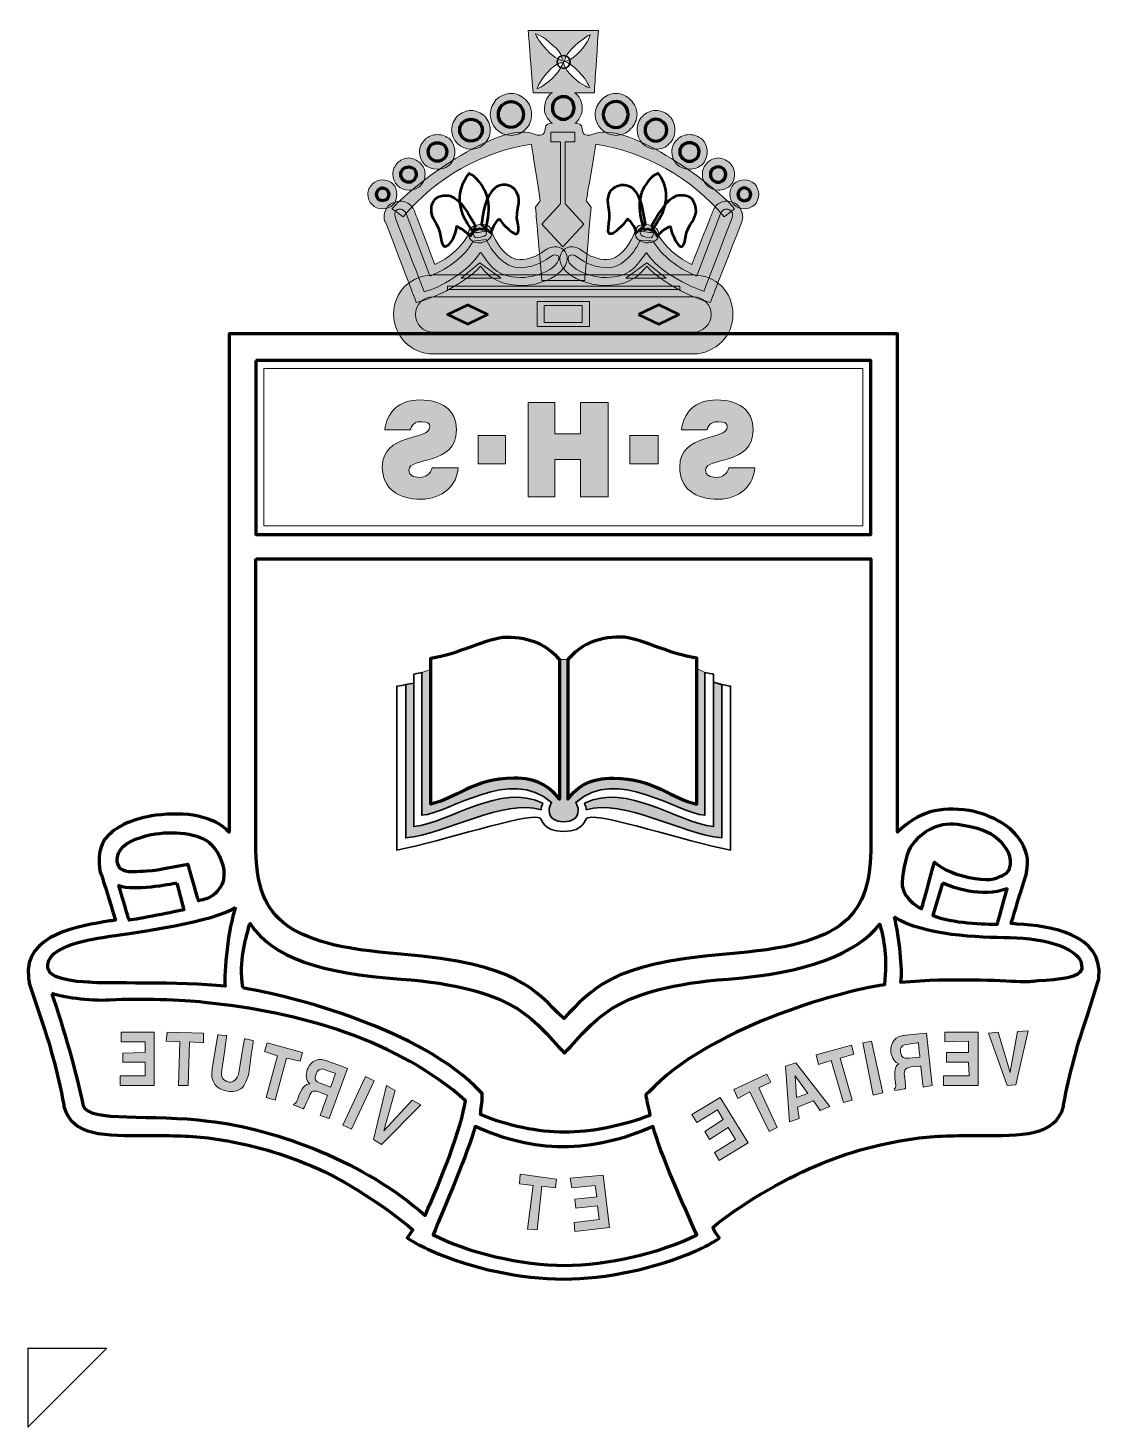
# Model space of a CAD drawing. Header units: inches. Extents: x 0 to 618, y -45 to 754.
import ezdxf

# ---------------------------------------------------------------- set-up
doc = ezdxf.new("R2010")
doc.units = ezdxf.units.IN
doc.layers.add('Layer 1', color=7, linetype='Continuous')

# ---------------------------------------------------------------- blocks, each defined once
blk = doc.blocks.new('block 2')
at = {"layer": 'Layer 1', "lineweight": 0}
blk.add_open_spline([(380.24, 567.79), (386.23, 567.79), (392.22, 570.56), (396.37, 574.7), (400.51, 578.85), (402.81, 584.37), (402.81, 590.36), (402.81, 596.35), (400.51, 602.34), (396.37, 606.48), (392.22, 610.63), (386.23, 612.93), (380.24, 612.93), (231.47, 612.93), (231.47, 612.93), (231.47, 612.93), (225.48, 612.93), (219.96, 610.63), (215.35, 606.48), (211.21, 602.34), (208.9, 596.35), (208.9, 590.36), (208.9, 577.92), (219.04, 567.79), (231.47, 567.79), (231.47, 567.79), (380.24, 567.79), (380.24, 567.79)], degree=3, knots=[0, 0, 0, 0, 1, 1, 1, 2, 2, 2, 3, 3, 3, 4, 4, 4, 5, 5, 5, 6, 6, 6, 7, 7, 7, 8, 8, 8, 9, 9, 9, 9], dxfattribs=at)
blk = doc.blocks.new('block 3')
at = {"layer": 'Layer 1'}
h = blk.add_hatch(color=7, dxfattribs=at)
h.dxf.hatch_style = 2
edge = h.paths.add_edge_path()
edge.add_spline(control_points=[(380.24, 567.79), (386.23, 567.79), (392.22, 570.56), (396.37, 574.7), (400.51, 578.85), (402.81, 584.37), (402.81, 590.36), (402.81, 596.35), (400.51, 602.34), (396.37, 606.48), (392.22, 610.63), (386.23, 612.93), (380.24, 612.93), (231.47, 612.93), (231.47, 612.93), (231.47, 612.93), (225.48, 612.93), (219.96, 610.63), (215.35, 606.48), (211.21, 602.34), (208.9, 596.35), (208.9, 590.36), (208.9, 577.92), (219.04, 567.79), (231.47, 567.79), (231.47, 567.79), (380.24, 567.79), (380.24, 567.79)], knot_values=[0, 0, 0, 0, 1, 1, 1, 2, 2, 2, 3, 3, 3, 4, 4, 4, 5, 5, 5, 6, 6, 6, 7, 7, 7, 8, 8, 8, 9, 9, 9, 9], degree=3, periodic=0)
at = {"layer": 'Layer 1', "lineweight": 0}
blk.add_open_spline([(380.24, 567.79), (386.23, 567.79), (392.22, 570.56), (396.37, 574.7), (400.51, 578.85), (402.81, 584.37), (402.81, 590.36), (402.81, 596.35), (400.51, 602.34), (396.37, 606.48), (392.22, 610.63), (386.23, 612.93), (380.24, 612.93), (231.47, 612.93), (231.47, 612.93), (231.47, 612.93), (225.48, 612.93), (219.96, 610.63), (215.35, 606.48), (211.21, 602.34), (208.9, 596.35), (208.9, 590.36), (208.9, 577.92), (219.04, 567.79), (231.47, 567.79), (231.47, 567.79), (380.24, 567.79), (380.24, 567.79)], degree=3, knots=[0, 0, 0, 0, 1, 1, 1, 2, 2, 2, 3, 3, 3, 4, 4, 4, 5, 5, 5, 6, 6, 6, 7, 7, 7, 8, 8, 8, 9, 9, 9, 9], dxfattribs=at)
blk = doc.blocks.new('block 4')
at = {"layer": 'Layer 1', "lineweight": 0}
blk.add_open_spline([(46.77, 243.99), (46.77, 243.99), (48.61, 243.99), (50, 244.45), (41.71, 271.17), (41.71, 271.17), (41.71, 271.17), (41.25, 271.63), (41.25, 271.63), (41.25, 271.63), (39.86, 279), (40.32, 287.29), (45.85, 292.82), (51.38, 298.34), (60.13, 302.49), (73.03, 304.33), (89.61, 306.63), (107.11, 303.87), (114.94, 294.66), (114.94, 579.31), (114.94, 579.31), (114.94, 579.31), (496.78, 579.31), (496.78, 579.31), (496.78, 579.31), (496.78, 294.66), (496.78, 294.66), (496.78, 294.66), (508.75, 306.63), (521.19, 309.4), (537.77, 307.09), (548.36, 305.25), (560.8, 299.26), (566.33, 290.97), (570.47, 284.52), (572.31, 279), (570.47, 271.63), (570.47, 271.17), (570.47, 271.17), (570.47, 271.17), (561.72, 242.61), (561.72, 242.61), (561.72, 242.61), (562.64, 242.61), (565.41, 242.15), (565.41, 242.15), (583.83, 241.23), (614.23, 236.62), (611.93, 211.75), (611.93, 210.83), (611.47, 209.45), (611, 208.53), (611, 208.53), (605.94, 191.94), (605.94, 191.94), (599.49, 173.06), (595.34, 157.86), (591.66, 138.98), (591.66, 138.52), (591.66, 138.52), (591.66, 138.52), (591.66, 138.05), (591.66, 138.05), (591.66, 138.05), (587.05, 121.01), (567.71, 121.47), (543.76, 121.47), (533.16, 121.47), (520.73, 121.47), (509.21, 120.09), (489.87, 117.79), (469.14, 112.26), (449.8, 103.97), (430.91, 96.14), (406.04, 81.4), (391.3, 68.97), (392.68, 66.2), (392.68, 66.2), (392.68, 66.2), (394.98, 62.98), (394.98, 62.98), (394.98, 62.98), (394.52, 62.52), (394.52, 62.52), (394.52, 62.52), (391.3, 60.21), (386.69, 57.91), (381.63, 55.61), (358.14, 45.47), (330.5, 39.49), (306.09, 39.49), (281.22, 39.49), (254.04, 45.47), (230.55, 55.61), (225.02, 58.37), (221.34, 59.75), (216.73, 62.98), (218.58, 65.74), (218.58, 65.74), (218.58, 65.74), (219.96, 67.58), (219.96, 67.58), (219.96, 67.58), (204.76, 80.48), (181.27, 96.14), (162.38, 103.97), (142.58, 112.26), (122.31, 117.79), (102.97, 120.09), (91.45, 121.47), (79.01, 121.47), (67.96, 121.47), (44.01, 121.47), (25.12, 121.01), (20.52, 138.05), (20.52, 138.52), (20.52, 138.52), (20.52, 138.52), (20.52, 138.98), (20.52, 138.98), (20.52, 138.98), (16.83, 157.86), (12.69, 173.06), (6.24, 191.94), (6.24, 191.94), (0.71, 208.53), (0.71, 208.53), (0.71, 209.45), (0.25, 210.83), (0.25, 211.75), (-2.51, 236.62), (29.73, 241.23), (46.77, 243.99)], degree=3, knots=[0, 0, 0, 0, 1, 1, 1, 2, 2, 2, 3, 3, 3, 4, 4, 4, 5, 5, 5, 6, 6, 6, 7, 7, 7, 8, 8, 8, 9, 9, 9, 10, 10, 10, 11, 11, 11, 12, 12, 12, 13, 13, 13, 14, 14, 14, 15, 15, 15, 16, 16, 16, 17, 17, 17, 18, 18, 18, 19, 19, 19, 20, 20, 20, 21, 21, 21, 22, 22, 22, 23, 23, 23, 24, 24, 24, 25, 25, 25, 26, 26, 26, 27, 27, 27, 28, 28, 28, 29, 29, 29, 30, 30, 30, 31, 31, 31, 32, 32, 32, 33, 33, 33, 34, 34, 34, 35, 35, 35, 36, 36, 36, 37, 37, 37, 38, 38, 38, 39, 39, 39, 40, 40, 40, 41, 41, 41, 42, 42, 42, 43, 43, 43, 44, 44, 44, 44], dxfattribs=at)
blk = doc.blocks.new('block 5')
at = {"layer": 'Layer 1', "lineweight": 0}
blk.add_open_spline([(122.77, 205.76), (150.41, 201.16), (225.02, 182.27), (258.65, 146.35), (259.57, 145.42), (259.57, 145.42), (259.57, 145.42), (259.57, 144.04), (259.57, 144.04), (259.57, 144.04), (259.57, 140.36), (258.65, 136.67), (258.65, 133.45), (273.39, 127), (291.81, 123.32), (306.55, 123.32), (321.29, 123.32), (340.17, 127), (355.37, 132.99), (354.91, 136.21), (353.53, 140.82), (353.07, 144.5), (353.53, 145.42), (353.53, 145.42), (353.53, 145.42), (354.91, 146.35), (354.91, 146.35), (354.91, 146.35), (388.07, 182.27), (461.77, 203.46), (489.41, 207.6), (490.79, 223.73), (489.41, 232.48), (486.64, 242.15), (474.21, 225.57), (444.27, 214.05), (400.05, 210.83), (335.11, 205.76), (325.43, 188.72), (306.55, 168.45), (287.66, 188.72), (277.99, 205.76), (213.05, 210.83), (167.45, 214.05), (139.81, 222.8), (126.92, 242.61), (126.46, 241.69), (126.46, 241.69), (126.46, 241.69), (124.15, 232.02), (120.47, 222.34), (122.77, 205.76)], degree=3, knots=[0, 0, 0, 0, 1, 1, 1, 2, 2, 2, 3, 3, 3, 4, 4, 4, 5, 5, 5, 6, 6, 6, 7, 7, 7, 8, 8, 8, 9, 9, 9, 10, 10, 10, 11, 11, 11, 12, 12, 12, 13, 13, 13, 14, 14, 14, 15, 15, 15, 16, 16, 16, 17, 17, 17, 17], dxfattribs=at)
blk = doc.blocks.new('block 6')
at = {"layer": 'Layer 1', "color": 7, "lineweight": 70}
blk.add_open_spline([(46.77, 243.99), (46.77, 243.99), (48.61, 243.99), (50, 244.45), (41.71, 271.17), (41.71, 271.17), (41.71, 271.17), (41.25, 271.63), (41.25, 271.63), (41.25, 271.63), (39.86, 279), (40.32, 287.29), (45.85, 292.82), (51.38, 298.34), (60.13, 302.49), (73.03, 304.33), (89.61, 306.63), (107.11, 303.87), (114.94, 294.66), (114.94, 579.31), (114.94, 579.31), (114.94, 579.31), (496.78, 579.31), (496.78, 579.31), (496.78, 579.31), (496.78, 294.66), (496.78, 294.66), (496.78, 294.66), (508.75, 306.63), (521.19, 309.4), (537.77, 307.09), (548.36, 305.25), (560.8, 299.26), (566.33, 290.97), (570.47, 284.52), (572.31, 279), (570.47, 271.63), (570.47, 271.17), (570.47, 271.17), (570.47, 271.17), (561.72, 242.61), (561.72, 242.61), (561.72, 242.61), (562.64, 242.61), (565.41, 242.15), (565.41, 242.15), (583.83, 241.23), (614.23, 236.62), (611.93, 211.75), (611.93, 210.83), (611.47, 209.45), (611, 208.53), (611, 208.53), (605.94, 191.94), (605.94, 191.94), (599.49, 173.06), (595.34, 157.86), (591.66, 138.98), (591.66, 138.52), (591.66, 138.52), (591.66, 138.52), (591.66, 138.05), (591.66, 138.05), (591.66, 138.05), (587.05, 121.01), (567.71, 121.47), (543.76, 121.47), (533.16, 121.47), (520.73, 121.47), (509.21, 120.09), (489.87, 117.79), (469.14, 112.26), (449.8, 103.97), (430.91, 96.14), (406.04, 81.4), (391.3, 68.97), (392.68, 66.2), (392.68, 66.2), (392.68, 66.2), (394.98, 62.98), (394.98, 62.98), (394.98, 62.98), (394.52, 62.52), (394.52, 62.52), (394.52, 62.52), (391.3, 60.21), (386.69, 57.91), (381.63, 55.61), (358.14, 45.47), (330.5, 39.49), (306.09, 39.49), (281.22, 39.49), (254.04, 45.47), (230.55, 55.61), (225.02, 58.37), (221.34, 59.75), (216.73, 62.98), (218.58, 65.74), (218.58, 65.74), (218.58, 65.74), (219.96, 67.58), (219.96, 67.58), (219.96, 67.58), (204.76, 80.48), (181.27, 96.14), (162.38, 103.97), (142.58, 112.26), (122.31, 117.79), (102.97, 120.09), (91.45, 121.47), (79.01, 121.47), (67.96, 121.47), (44.01, 121.47), (25.12, 121.01), (20.52, 138.05), (20.52, 138.52), (20.52, 138.52), (20.52, 138.52), (20.52, 138.98), (20.52, 138.98), (20.52, 138.98), (16.83, 157.86), (12.69, 173.06), (6.24, 191.94), (6.24, 191.94), (0.71, 208.53), (0.71, 208.53), (0.71, 209.45), (0.25, 210.83), (0.25, 211.75), (-2.51, 236.62), (29.73, 241.23), (46.77, 243.99)], degree=3, knots=[0, 0, 0, 0, 1, 1, 1, 2, 2, 2, 3, 3, 3, 4, 4, 4, 5, 5, 5, 6, 6, 6, 7, 7, 7, 8, 8, 8, 9, 9, 9, 10, 10, 10, 11, 11, 11, 12, 12, 12, 13, 13, 13, 14, 14, 14, 15, 15, 15, 16, 16, 16, 17, 17, 17, 18, 18, 18, 19, 19, 19, 20, 20, 20, 21, 21, 21, 22, 22, 22, 23, 23, 23, 24, 24, 24, 25, 25, 25, 26, 26, 26, 27, 27, 27, 28, 28, 28, 29, 29, 29, 30, 30, 30, 31, 31, 31, 32, 32, 32, 33, 33, 33, 34, 34, 34, 35, 35, 35, 36, 36, 36, 37, 37, 37, 38, 38, 38, 39, 39, 39, 40, 40, 40, 41, 41, 41, 42, 42, 42, 43, 43, 43, 44, 44, 44, 44], dxfattribs=at)
blk = doc.blocks.new('block 7')
at = {"layer": 'Layer 1', "color": 7, "lineweight": 70}
blk.add_open_spline([(122.77, 205.76), (150.41, 201.16), (225.02, 182.27), (258.65, 146.35), (259.57, 145.42), (259.57, 145.42), (259.57, 145.42), (259.57, 144.04), (259.57, 144.04), (259.57, 144.04), (259.57, 140.36), (258.65, 136.67), (258.65, 133.45), (273.39, 127), (291.81, 123.32), (306.55, 123.32), (321.29, 123.32), (340.17, 127), (355.37, 132.99), (354.91, 136.21), (353.53, 140.82), (353.07, 144.5), (353.53, 145.42), (353.53, 145.42), (353.53, 145.42), (354.91, 146.35), (354.91, 146.35), (354.91, 146.35), (388.07, 182.27), (461.77, 203.46), (489.41, 207.6), (490.79, 223.73), (489.41, 232.48), (486.64, 242.15), (474.21, 225.57), (444.27, 214.05), (400.05, 210.83), (335.11, 205.76), (325.43, 188.72), (306.55, 168.45), (287.66, 188.72), (277.99, 205.76), (213.05, 210.83), (167.45, 214.05), (139.81, 222.8), (126.92, 242.61), (126.46, 241.69), (126.46, 241.69), (126.46, 241.69), (124.15, 232.02), (120.47, 222.34), (122.77, 205.76)], degree=3, knots=[0, 0, 0, 0, 1, 1, 1, 2, 2, 2, 3, 3, 3, 4, 4, 4, 5, 5, 5, 6, 6, 6, 7, 7, 7, 8, 8, 8, 9, 9, 9, 10, 10, 10, 11, 11, 11, 12, 12, 12, 13, 13, 13, 14, 14, 14, 15, 15, 15, 16, 16, 16, 17, 17, 17, 17], dxfattribs=at)
blk = doc.blocks.new('block 8')
at = {"layer": 'Layer 1', "color": 7, "lineweight": 70}
blk.add_open_spline([(522.57, 265.64), (527.64, 263.34), (545.14, 256.89), (559.42, 262.42), (553.89, 242.15), (553.89, 242.15), (553.89, 242.15), (547.44, 242.15), (527.64, 242.61), (517.04, 247.22), (517.04, 247.22), (522.57, 265.64), (522.57, 265.64)], degree=3, knots=[0, 0, 0, 0, 1, 1, 1, 2, 2, 2, 3, 3, 3, 4, 4, 4, 4], dxfattribs=at)
blk = doc.blocks.new('block 9')
at = {"layer": 'Layer 1', "color": 7, "lineweight": 70}
blk.add_open_spline([(306.55, 47.32), (282.14, 47.32), (250.82, 54.69), (231.47, 64.82), (237.92, 80.48), (251.74, 112.26), (255.42, 126.54), (272.46, 119.17), (288.59, 115.02), (305.63, 115.02), (322.67, 115.02), (340.17, 119.17), (357.21, 126.54), (360.9, 111.8), (375.18, 80.48), (382.09, 64.82), (361.36, 54.23), (330.96, 47.32), (306.55, 47.32)], degree=3, knots=[0, 0, 0, 0, 1, 1, 1, 2, 2, 2, 3, 3, 3, 4, 4, 4, 5, 5, 5, 6, 6, 6, 6], dxfattribs=at)
blk = doc.blocks.new('block 10')
at = {"layer": 'Layer 1', "color": 7, "lineweight": 70}
blk.add_open_spline([(130.14, 450.8), (130.14, 287.75), (130.14, 287.75), (130.14, 287.75), (130.14, 247.22), (144.42, 230.17), (213.05, 225.11), (280.3, 219.58), (289.05, 204.84), (306.09, 188.26), (322.67, 204.84), (331.42, 219.58), (398.67, 225.11), (467.76, 230.17), (481.58, 247.22), (481.58, 287.75), (481.58, 450.8), (481.58, 450.8), (481.58, 450.8), (481.58, 450.8), (130.14, 450.8), (130.14, 450.8)], degree=3, knots=[0, 0, 0, 0, 1, 1, 1, 2, 2, 2, 3, 3, 3, 4, 4, 4, 5, 5, 5, 6, 6, 6, 7, 7, 7, 7], dxfattribs=at)
blk = doc.blocks.new('block 11')
at = {"layer": 'Layer 1', "color": 7, "lineweight": 70}
blk.add_open_spline([(494.93, 246.29), (512.44, 235.24), (542.84, 234.78), (561.26, 234.32), (580.61, 233.86), (603.63, 228.33), (602.25, 216.82), (602.25, 211.75), (588.44, 210.83), (577.38, 209.91), (572.31, 209.45), (572.31, 209.45), (566.79, 209.45), (555.27, 209.91), (529.02, 211.75), (498.62, 208.99), (499.54, 216.36), (497.7, 234.32), (494.93, 246.29)], degree=3, knots=[0, 0, 0, 0, 1, 1, 1, 2, 2, 2, 3, 3, 3, 4, 4, 4, 5, 5, 5, 6, 6, 6, 6], dxfattribs=at)
blk = doc.blocks.new('block 12')
at = {"layer": 'Layer 1', "color": 7, "lineweight": 70}
blk.add_open_spline([(118.63, 251.82), (106.65, 243.53), (61.97, 237.54), (46.77, 235.24), (37.56, 233.86), (9.46, 230.17), (11.31, 216.82), (12.23, 209.45), (35.26, 208.99), (35.26, 208.99), (41.71, 208.07), (87.77, 209.45), (112.64, 206.68), (111.72, 214.51), (114.48, 239.85), (118.63, 251.82)], degree=3, knots=[0, 0, 0, 0, 1, 1, 1, 2, 2, 2, 3, 3, 3, 4, 4, 4, 5, 5, 5, 5], dxfattribs=at)
blk = doc.blocks.new('block 13')
at = {"layer": 'Layer 1', "color": 7, "lineweight": 70}
blk.add_open_spline([(13.61, 202.54), (18.68, 200.7), (35.26, 197.93), (46.77, 198.85), (64.28, 199.77), (88.69, 198.85), (100.66, 197.47), (154.55, 192.41), (212.59, 175.36), (249.9, 141.28), (248.05, 126.54), (235.62, 95.22), (226.87, 75.87), (193.24, 105.81), (142.58, 125.16), (102.97, 129.76), (71.64, 133.91), (34.34, 128.84), (31.57, 138.52), (27.43, 158.32), (20.06, 183.65), (13.61, 202.54)], degree=3, knots=[0, 0, 0, 0, 1, 1, 1, 2, 2, 2, 3, 3, 3, 4, 4, 4, 5, 5, 5, 6, 6, 6, 7, 7, 7, 7], dxfattribs=at)
blk = doc.blocks.new('block 14')
at = {"layer": 'Layer 1', "color": 7, "lineweight": 70}
blk.add_open_spline([(504.15, 285.91), (510.59, 296.04), (521.65, 301.11), (533.16, 298.8), (548.36, 296.04), (551.13, 293.28), (554.81, 290.05), (558.96, 286.37), (563.1, 280.38), (560.8, 273.93), (559.88, 271.17), (556.65, 269.79), (555.27, 269.32), (551.59, 267.02), (544.22, 267.02), (534.08, 269.79), (523.95, 272.09), (517.96, 277.62), (517.96, 277.62), (510.59, 250.9), (510.59, 250.9), (510.59, 250.9), (510.59, 250.9), (500.92, 255.51), (499.54, 263.8), (499.08, 268.4), (501.38, 281.3), (504.15, 285.91)], degree=3, knots=[0, 0, 0, 0, 1, 1, 1, 2, 2, 2, 3, 3, 3, 4, 4, 4, 5, 5, 5, 6, 6, 6, 7, 7, 7, 8, 8, 8, 9, 9, 9, 9], dxfattribs=at)
blk = doc.blocks.new('block 15')
at = {"layer": 'Layer 1', "color": 7, "lineweight": 70}
blk.add_open_spline([(105.73, 286.37), (101.12, 293.74), (84.54, 295.58), (73.03, 293.74), (66.12, 292.82), (55.98, 289.59), (52.76, 284.52), (51.38, 282.22), (50, 279), (51.84, 275.31), (51.84, 275.31), (52.3, 273.01), (57.37, 272.09), (61.05, 272.09), (65.2, 272.09), (73.95, 273.01), (91.45, 276.23), (91.45, 276.23), (91.45, 276.23), (97.44, 255.51), (97.44, 255.51), (97.44, 255.51), (101.58, 256.43), (102.5, 256.89), (104.35, 257.81), (108.03, 259.65), (110.8, 264.26), (111.72, 267.48), (113.1, 274.85), (108.95, 283.14), (105.73, 286.37)], degree=3, knots=[0, 0, 0, 0, 1, 1, 1, 2, 2, 2, 3, 3, 3, 4, 4, 4, 5, 5, 5, 6, 6, 6, 7, 7, 7, 8, 8, 8, 9, 9, 9, 10, 10, 10, 10], dxfattribs=at)
blk = doc.blocks.new('block 16')
at = {"layer": 'Layer 1', "color": 7, "lineweight": 70}
blk.add_open_spline([(85, 265.64), (80.86, 265.18), (61.05, 261.03), (51.84, 264.26), (57.83, 244.45), (57.83, 244.45), (57.83, 244.45), (61.97, 244.91), (85.46, 249.52), (89.15, 250.44), (89.15, 250.44), (85, 265.64), (85, 265.64)], degree=3, knots=[0, 0, 0, 0, 1, 1, 1, 2, 2, 2, 3, 3, 3, 4, 4, 4, 4], dxfattribs=at)
blk = doc.blocks.new('block 17')
at = {"layer": 'Layer 1', "lineweight": 0}
blk.add_lwpolyline([(134.75, 469.68), (476.97, 469.68), (476.97, 559.5), (134.75, 559.5), (134.75, 469.68)], dxfattribs=at)
blk = doc.blocks.new('block 18')
at = {"layer": 'Layer 1', "color": 7, "lineweight": 70}
blk.add_lwpolyline([(130.14, 564.11), (130.14, 464.69), (481.58, 464.69), (481.58, 564.11), (130.14, 564.11)], dxfattribs=at)
blk = doc.blocks.new('block 19')
at = {"layer": 'Layer 1', "lineweight": 0}
blk.add_open_spline([(388.07, 524.5), (388.54, 526.34), (389.46, 527.72), (390.38, 528.18), (391.76, 529.1), (393.14, 529.1), (394.52, 529.1), (397.75, 529.1), (399.59, 528.18), (399.59, 526.34), (399.59, 518.05), (372.41, 523.11), (372.41, 503.31), (372.41, 490.87), (381.17, 484.88), (394.52, 484.88), (406.96, 484.88), (414.79, 493.17), (415.25, 502.85), (400.51, 502.85), (400.51, 502.85), (400.51, 502.85), (400.05, 501.01), (399.13, 499.62), (397.75, 498.7), (396.83, 497.78), (394.98, 497.32), (393.6, 497.32), (389.46, 497.32), (387.15, 498.7), (387.15, 501.47), (387.15, 509.3), (414.33, 503.77), (414.33, 524.5), (414.33, 536.01), (405.58, 541.54), (393.6, 541.54), (380.71, 541.54), (374.72, 534.17), (373.34, 524.5), (373.34, 524.5), (388.07, 524.5), (388.07, 524.5)], degree=3, knots=[0, 0, 0, 0, 1, 1, 1, 2, 2, 2, 3, 3, 3, 4, 4, 4, 5, 5, 5, 6, 6, 6, 7, 7, 7, 8, 8, 8, 9, 9, 9, 10, 10, 10, 11, 11, 11, 12, 12, 12, 13, 13, 13, 14, 14, 14, 14], dxfattribs=at)
blk = doc.blocks.new('block 20')
at = {"layer": 'Layer 1'}
h = blk.add_hatch(color=7, dxfattribs=at)
h.dxf.hatch_style = 2
edge = h.paths.add_edge_path()
edge.add_spline(control_points=[(388.07, 524.5), (388.54, 526.34), (389.46, 527.72), (390.38, 528.18), (391.76, 529.1), (393.14, 529.1), (394.52, 529.1), (397.75, 529.1), (399.59, 528.18), (399.59, 526.34), (399.59, 518.05), (372.41, 523.11), (372.41, 503.31), (372.41, 490.87), (381.17, 484.88), (394.52, 484.88), (406.96, 484.88), (414.79, 493.17), (415.25, 502.85), (400.51, 502.85), (400.51, 502.85), (400.51, 502.85), (400.05, 501.01), (399.13, 499.62), (397.75, 498.7), (396.83, 497.78), (394.98, 497.32), (393.6, 497.32), (389.46, 497.32), (387.15, 498.7), (387.15, 501.47), (387.15, 509.3), (414.33, 503.77), (414.33, 524.5), (414.33, 536.01), (405.58, 541.54), (393.6, 541.54), (380.71, 541.54), (374.72, 534.17), (373.34, 524.5), (373.34, 524.5), (388.07, 524.5), (388.07, 524.5)], knot_values=[0, 0, 0, 0, 1, 1, 1, 2, 2, 2, 3, 3, 3, 4, 4, 4, 5, 5, 5, 6, 6, 6, 7, 7, 7, 8, 8, 8, 9, 9, 9, 10, 10, 10, 11, 11, 11, 12, 12, 12, 13, 13, 13, 14, 14, 14, 14], degree=3, periodic=0)
at = {"layer": 'Layer 1', "lineweight": 0}
blk.add_open_spline([(388.07, 524.5), (388.54, 526.34), (389.46, 527.72), (390.38, 528.18), (391.76, 529.1), (393.14, 529.1), (394.52, 529.1), (397.75, 529.1), (399.59, 528.18), (399.59, 526.34), (399.59, 518.05), (372.41, 523.11), (372.41, 503.31), (372.41, 490.87), (381.17, 484.88), (394.52, 484.88), (406.96, 484.88), (414.79, 493.17), (415.25, 502.85), (400.51, 502.85), (400.51, 502.85), (400.51, 502.85), (400.05, 501.01), (399.13, 499.62), (397.75, 498.7), (396.83, 497.78), (394.98, 497.32), (393.6, 497.32), (389.46, 497.32), (387.15, 498.7), (387.15, 501.47), (387.15, 509.3), (414.33, 503.77), (414.33, 524.5), (414.33, 536.01), (405.58, 541.54), (393.6, 541.54), (380.71, 541.54), (374.72, 534.17), (373.34, 524.5), (373.34, 524.5), (388.07, 524.5), (388.07, 524.5)], degree=3, knots=[0, 0, 0, 0, 1, 1, 1, 2, 2, 2, 3, 3, 3, 4, 4, 4, 5, 5, 5, 6, 6, 6, 7, 7, 7, 8, 8, 8, 9, 9, 9, 10, 10, 10, 11, 11, 11, 12, 12, 12, 13, 13, 13, 14, 14, 14, 14], dxfattribs=at)
blk = doc.blocks.new('block 21')
at = {"layer": 'Layer 1', "lineweight": 0}
blk.add_open_spline([(218.58, 524.5), (219.04, 526.34), (219.96, 527.72), (220.88, 528.18), (221.8, 529.1), (223.18, 529.1), (225.02, 529.1), (228.25, 529.1), (229.63, 528.18), (229.63, 526.34), (229.63, 518.05), (202.45, 523.11), (202.45, 503.31), (202.45, 490.87), (211.67, 484.88), (224.56, 484.88), (237, 484.88), (245.29, 493.17), (245.75, 502.85), (231.01, 502.85), (231.01, 502.85), (231.01, 502.85), (230.55, 501.01), (229.63, 499.62), (228.25, 498.7), (226.87, 497.78), (225.48, 497.32), (223.64, 497.32), (219.96, 497.32), (217.65, 498.7), (217.65, 501.47), (217.65, 509.3), (244.83, 503.77), (244.83, 524.5), (244.83, 536.01), (236.08, 541.54), (224.1, 541.54), (211.21, 541.54), (205.22, 534.17), (203.84, 524.5), (203.84, 524.5), (218.58, 524.5), (218.58, 524.5)], degree=3, knots=[0, 0, 0, 0, 1, 1, 1, 2, 2, 2, 3, 3, 3, 4, 4, 4, 5, 5, 5, 6, 6, 6, 7, 7, 7, 8, 8, 8, 9, 9, 9, 10, 10, 10, 11, 11, 11, 12, 12, 12, 13, 13, 13, 14, 14, 14, 14], dxfattribs=at)
blk = doc.blocks.new('block 22')
at = {"layer": 'Layer 1'}
h = blk.add_hatch(color=7, dxfattribs=at)
h.dxf.hatch_style = 2
edge = h.paths.add_edge_path()
edge.add_spline(control_points=[(218.58, 524.5), (219.04, 526.34), (219.96, 527.72), (220.88, 528.18), (221.8, 529.1), (223.18, 529.1), (225.02, 529.1), (228.25, 529.1), (229.63, 528.18), (229.63, 526.34), (229.63, 518.05), (202.45, 523.11), (202.45, 503.31), (202.45, 490.87), (211.67, 484.88), (224.56, 484.88), (237, 484.88), (245.29, 493.17), (245.75, 502.85), (231.01, 502.85), (231.01, 502.85), (231.01, 502.85), (230.55, 501.01), (229.63, 499.62), (228.25, 498.7), (226.87, 497.78), (225.48, 497.32), (223.64, 497.32), (219.96, 497.32), (217.65, 498.7), (217.65, 501.47), (217.65, 509.3), (244.83, 503.77), (244.83, 524.5), (244.83, 536.01), (236.08, 541.54), (224.1, 541.54), (211.21, 541.54), (205.22, 534.17), (203.84, 524.5), (203.84, 524.5), (218.58, 524.5), (218.58, 524.5)], knot_values=[0, 0, 0, 0, 1, 1, 1, 2, 2, 2, 3, 3, 3, 4, 4, 4, 5, 5, 5, 6, 6, 6, 7, 7, 7, 8, 8, 8, 9, 9, 9, 10, 10, 10, 11, 11, 11, 12, 12, 12, 13, 13, 13, 14, 14, 14, 14], degree=3, periodic=0)
at = {"layer": 'Layer 1', "lineweight": 0}
blk.add_open_spline([(218.58, 524.5), (219.04, 526.34), (219.96, 527.72), (220.88, 528.18), (221.8, 529.1), (223.18, 529.1), (225.02, 529.1), (228.25, 529.1), (229.63, 528.18), (229.63, 526.34), (229.63, 518.05), (202.45, 523.11), (202.45, 503.31), (202.45, 490.87), (211.67, 484.88), (224.56, 484.88), (237, 484.88), (245.29, 493.17), (245.75, 502.85), (231.01, 502.85), (231.01, 502.85), (231.01, 502.85), (230.55, 501.01), (229.63, 499.62), (228.25, 498.7), (226.87, 497.78), (225.48, 497.32), (223.64, 497.32), (219.96, 497.32), (217.65, 498.7), (217.65, 501.47), (217.65, 509.3), (244.83, 503.77), (244.83, 524.5), (244.83, 536.01), (236.08, 541.54), (224.1, 541.54), (211.21, 541.54), (205.22, 534.17), (203.84, 524.5), (203.84, 524.5), (218.58, 524.5), (218.58, 524.5)], degree=3, knots=[0, 0, 0, 0, 1, 1, 1, 2, 2, 2, 3, 3, 3, 4, 4, 4, 5, 5, 5, 6, 6, 6, 7, 7, 7, 8, 8, 8, 9, 9, 9, 10, 10, 10, 11, 11, 11, 12, 12, 12, 13, 13, 13, 14, 14, 14, 14], dxfattribs=at)
blk = doc.blocks.new('block 23')
at = {"layer": 'Layer 1', "lineweight": 0}
blk.add_lwpolyline([(331.42, 486.27), (331.42, 540.16), (315.76, 540.16), (315.76, 522.19), (301.02, 522.19), (301.02, 540.16), (285.82, 540.16), (285.82, 486.27), (301.02, 486.27), (301.02, 507.45), (315.76, 507.45), (315.76, 486.27), (331.42, 486.27)], dxfattribs=at)
blk = doc.blocks.new('block 24')
at = {"layer": 'Layer 1'}
h = blk.add_hatch(color=7, dxfattribs=at)
h.dxf.hatch_style = 2
h.paths.add_polyline_path([(331.42, 486.27), (331.42, 540.16), (315.76, 540.16), (315.76, 522.19), (301.02, 522.19), (301.02, 540.16), (285.82, 540.16), (285.82, 486.27), (301.02, 486.27), (301.02, 507.45), (315.76, 507.45), (315.76, 486.27)])
at = {"layer": 'Layer 1', "lineweight": 0}
blk.add_lwpolyline([(331.42, 486.27), (331.42, 540.16), (315.76, 540.16), (315.76, 522.19), (301.02, 522.19), (301.02, 540.16), (285.82, 540.16), (285.82, 486.27), (301.02, 486.27), (301.02, 507.45), (315.76, 507.45), (315.76, 486.27), (331.42, 486.27), (331.42, 486.27)], dxfattribs=at)
blk = doc.blocks.new('block 25')
at = {"layer": 'Layer 1', "lineweight": 0}
blk.add_lwpolyline([(343.86, 505.15), (343.86, 521.27), (359.98, 521.27), (359.98, 505.15), (343.86, 505.15)], dxfattribs=at)
blk = doc.blocks.new('block 26')
at = {"layer": 'Layer 1'}
h = blk.add_hatch(color=7, dxfattribs=at)
h.dxf.hatch_style = 2
h.paths.add_polyline_path([(343.86, 505.15), (343.86, 521.27), (359.98, 521.27), (359.98, 505.15)])
at = {"layer": 'Layer 1', "lineweight": 0}
blk.add_lwpolyline([(343.86, 505.15), (343.86, 521.27), (359.98, 521.27), (359.98, 505.15), (343.86, 505.15), (343.86, 505.15)], dxfattribs=at)
blk = doc.blocks.new('block 27')
at = {"layer": 'Layer 1', "lineweight": 0}
blk.add_lwpolyline([(257.27, 505.15), (257.27, 521.27), (272.93, 521.27), (272.93, 505.15), (257.27, 505.15)], dxfattribs=at)
blk = doc.blocks.new('block 28')
at = {"layer": 'Layer 1'}
h = blk.add_hatch(color=7, dxfattribs=at)
h.dxf.hatch_style = 2
h.paths.add_polyline_path([(257.27, 505.15), (257.27, 521.27), (272.93, 521.27), (272.93, 505.15)])
at = {"layer": 'Layer 1', "lineweight": 0}
blk.add_lwpolyline([(257.27, 505.15), (257.27, 521.27), (272.93, 521.27), (272.93, 505.15), (257.27, 505.15), (257.27, 505.15)], dxfattribs=at)
blk = doc.blocks.new('block 29')
at = {"layer": 'Layer 1', "lineweight": 0}
blk.add_lwpolyline([(554.35, 180.43), (548.82, 179.97), (559.42, 150.03), (564.48, 150.49), (571.39, 181.35), (565.41, 180.89), (561.26, 157.86), (561.26, 157.4), (554.35, 180.43)], dxfattribs=at)
blk = doc.blocks.new('block 30')
at = {"layer": 'Layer 1'}
h = blk.add_hatch(color=7, dxfattribs=at)
h.dxf.hatch_style = 2
h.paths.add_polyline_path([(554.35, 180.43), (548.82, 179.97), (559.42, 150.03), (564.48, 150.49), (571.39, 181.35), (565.41, 180.89), (561.26, 157.86), (561.26, 157.4)])
at = {"layer": 'Layer 1', "lineweight": 0}
blk.add_lwpolyline([(554.35, 180.43), (548.82, 179.97), (559.42, 150.03), (564.48, 150.49), (571.39, 181.35), (565.41, 180.89), (561.26, 157.86), (561.26, 157.4), (554.35, 180.43), (554.35, 180.43)], dxfattribs=at)
blk = doc.blocks.new('block 31')
at = {"layer": 'Layer 1', "lineweight": 0}
blk.add_lwpolyline([(523.95, 174.9), (537.31, 175.36), (537.31, 168.91), (524.87, 168.91), (524.87, 163.39), (537.31, 163.39), (537.77, 155.56), (523.03, 155.56), (523.03, 150.03), (542.84, 150.03), (542.84, 180.43), (523.95, 180.43), (523.95, 174.9)], dxfattribs=at)
blk = doc.blocks.new('block 32')
at = {"layer": 'Layer 1'}
h = blk.add_hatch(color=7, dxfattribs=at)
h.dxf.hatch_style = 2
h.paths.add_polyline_path([(523.95, 174.9), (537.31, 175.36), (537.31, 168.91), (524.87, 168.91), (524.87, 163.39), (537.31, 163.39), (537.77, 155.56), (523.03, 155.56), (523.03, 150.03), (542.84, 150.03), (542.84, 180.43), (523.95, 180.43)])
at = {"layer": 'Layer 1', "lineweight": 0}
blk.add_lwpolyline([(523.95, 174.9), (537.31, 175.36), (537.31, 168.91), (524.87, 168.91), (524.87, 163.39), (537.31, 163.39), (537.77, 155.56), (523.03, 155.56), (523.03, 150.03), (542.84, 150.03), (542.84, 180.43), (523.95, 180.43), (523.95, 174.9), (523.95, 174.9)], dxfattribs=at)
blk = doc.blocks.new('block 33')
at = {"layer": 'Layer 1', "lineweight": 0}
blk.add_open_spline([(513.36, 179.97), (500, 178.59), (500, 178.59), (500, 178.59), (493.55, 177.67), (492.63, 171.68), (493.09, 168.91), (493.55, 165.69), (495.39, 162.93), (497.7, 162.47), (495.86, 161.08), (494.93, 160.16), (495.39, 154.18), (495.86, 150.03), (496.32, 148.65), (494.93, 148.19), (495.39, 147.27), (495.39, 147.27), (495.39, 147.27), (501.38, 148.19), (501.38, 148.19), (501.38, 148.19), (501.38, 149.57), (501.38, 150.95), (500.92, 154.18), (500.46, 158.32), (500.46, 160.16), (504.61, 160.62), (510.13, 161.08), (510.13, 161.08), (510.13, 161.08), (511.52, 149.11), (511.52, 149.11), (511.52, 149.11), (516.58, 150.03), (516.58, 150.03), (516.58, 150.03), (516.58, 150.03), (513.36, 179.97), (513.36, 179.97)], degree=3, knots=[0, 0, 0, 0, 1, 1, 1, 2, 2, 2, 3, 3, 3, 4, 4, 4, 5, 5, 5, 6, 6, 6, 7, 7, 7, 8, 8, 8, 9, 9, 9, 10, 10, 10, 11, 11, 11, 12, 12, 12, 13, 13, 13, 13], dxfattribs=at)
blk = doc.blocks.new('block 34')
at = {"layer": 'Layer 1', "lineweight": 0}
blk.add_open_spline([(503.22, 165.69), (500.46, 165.23), (499.08, 166.15), (498.62, 168.91), (498.16, 170.76), (498.62, 173.06), (501.84, 173.52), (508.75, 174.44), (508.75, 174.44), (508.75, 174.44), (509.67, 166.15), (509.67, 166.15), (509.67, 166.15), (509.67, 166.15), (503.22, 165.69), (503.22, 165.69)], degree=3, knots=[0, 0, 0, 0, 1, 1, 1, 2, 2, 2, 3, 3, 3, 4, 4, 4, 5, 5, 5, 5], dxfattribs=at)
blk = doc.blocks.new('block 35')
at = {"layer": 'Layer 1'}
h = blk.add_hatch(color=7, dxfattribs=at)
h.dxf.hatch_style = 2
edge = h.paths.add_edge_path()
edge.add_spline(control_points=[(516.58, 150.03), (516.58, 150.03), (516.58, 150.03), (511.52, 149.11), (511.52, 149.11), (511.52, 149.11), (510.13, 161.08), (510.13, 161.08), (510.13, 161.08), (504.61, 160.62), (500.46, 160.16), (500.46, 158.32), (500.92, 154.18), (501.38, 150.95), (501.38, 149.57), (501.38, 148.19), (501.38, 148.19), (501.38, 148.19), (495.39, 147.27), (495.39, 147.27), (495.39, 147.27), (494.93, 148.19), (496.32, 148.65), (495.86, 150.03), (495.39, 154.18), (494.93, 160.16), (495.86, 161.08), (497.7, 162.47), (495.39, 162.93), (493.55, 165.69), (493.09, 168.91), (492.63, 171.68), (493.55, 177.67), (500, 178.59), (500, 178.59), (500, 178.59), (513.36, 179.97), (513.36, 179.97), (516.58, 150.03), (516.58, 150.03)], knot_values=[0, 0, 0, 0, 1, 1, 1, 2, 2, 2, 3, 3, 3, 4, 4, 4, 5, 5, 5, 6, 6, 6, 7, 7, 7, 8, 8, 8, 9, 9, 9, 10, 10, 10, 11, 11, 11, 12, 12, 12, 13, 13, 13, 13], degree=3, periodic=0)
edge = h.paths.add_edge_path()
edge.add_spline(control_points=[(509.67, 166.15), (509.67, 166.15), (509.67, 166.15), (508.75, 174.44), (508.75, 174.44), (508.75, 174.44), (501.84, 173.52), (498.62, 173.06), (498.16, 170.76), (498.62, 168.91), (499.08, 166.15), (500.46, 165.23), (503.22, 165.69), (503.22, 165.69), (509.67, 166.15), (509.67, 166.15)], knot_values=[0, 0, 0, 0, 1, 1, 1, 2, 2, 2, 3, 3, 3, 4, 4, 4, 5, 5, 5, 5], degree=3, periodic=0)
at = {"layer": 'Layer 1', "lineweight": 0}
for points, knots in [([(516.58, 150.03), (516.58, 150.03), (516.58, 150.03), (511.52, 149.11), (511.52, 149.11), (511.52, 149.11), (510.13, 161.08), (510.13, 161.08), (510.13, 161.08), (504.61, 160.62), (500.46, 160.16), (500.46, 158.32), (500.92, 154.18), (501.38, 150.95), (501.38, 149.57), (501.38, 148.19), (501.38, 148.19), (501.38, 148.19), (495.39, 147.27), (495.39, 147.27), (495.39, 147.27), (494.93, 148.19), (496.32, 148.65), (495.86, 150.03), (495.39, 154.18), (494.93, 160.16), (495.86, 161.08), (497.7, 162.47), (495.39, 162.93), (493.55, 165.69), (493.09, 168.91), (492.63, 171.68), (493.55, 177.67), (500, 178.59), (500, 178.59), (500, 178.59), (513.36, 179.97), (513.36, 179.97), (516.58, 150.03), (516.58, 150.03)], [0, 0, 0, 0, 1, 1, 1, 2, 2, 2, 3, 3, 3, 4, 4, 4, 5, 5, 5, 6, 6, 6, 7, 7, 7, 8, 8, 8, 9, 9, 9, 10, 10, 10, 11, 11, 11, 12, 12, 12, 13, 13, 13, 13]), ([(509.67, 166.15), (509.67, 166.15), (509.67, 166.15), (508.75, 174.44), (508.75, 174.44), (508.75, 174.44), (501.84, 173.52), (498.62, 173.06), (498.16, 170.76), (498.62, 168.91), (499.08, 166.15), (500.46, 165.23), (503.22, 165.69), (503.22, 165.69), (509.67, 166.15), (509.67, 166.15)], [0, 0, 0, 0, 1, 1, 1, 2, 2, 2, 3, 3, 3, 4, 4, 4, 5, 5, 5, 5])]:
    blk.add_open_spline(points, degree=3, knots=knots, dxfattribs=at)
blk = doc.blocks.new('block 36')
at = {"layer": 'Layer 1', "lineweight": 0}
blk.add_lwpolyline([(482.96, 144.5), (488.49, 145.88), (482.04, 175.36), (476.97, 174.44), (482.96, 144.5)], dxfattribs=at)
blk = doc.blocks.new('block 37')
at = {"layer": 'Layer 1'}
h = blk.add_hatch(color=7, dxfattribs=at)
h.dxf.hatch_style = 2
h.paths.add_polyline_path([(482.96, 144.5), (488.49, 145.88), (482.04, 175.36), (476.97, 174.44)])
at = {"layer": 'Layer 1', "lineweight": 0}
blk.add_lwpolyline([(482.96, 144.5), (488.49, 145.88), (482.04, 175.36), (476.97, 174.44), (482.96, 144.5), (482.96, 144.5)], dxfattribs=at)
blk = doc.blocks.new('block 38')
at = {"layer": 'Layer 1', "lineweight": 0}
blk.add_lwpolyline([(465.92, 140.36), (470.98, 141.74), (464.07, 165.69), (471.9, 167.99), (470.52, 173.06), (450.26, 167.53), (451.64, 162.01), (459.01, 164.31), (465.92, 140.36)], dxfattribs=at)
blk = doc.blocks.new('block 39')
at = {"layer": 'Layer 1'}
h = blk.add_hatch(color=7, dxfattribs=at)
h.dxf.hatch_style = 2
h.paths.add_polyline_path([(465.92, 140.36), (470.98, 141.74), (464.07, 165.69), (471.9, 167.99), (470.52, 173.06), (450.26, 167.53), (451.64, 162.01), (459.01, 164.31)])
at = {"layer": 'Layer 1', "lineweight": 0}
blk.add_lwpolyline([(465.92, 140.36), (470.98, 141.74), (464.07, 165.69), (471.9, 167.99), (470.52, 173.06), (450.26, 167.53), (451.64, 162.01), (459.01, 164.31), (465.92, 140.36), (465.92, 140.36)], dxfattribs=at)
blk = doc.blocks.new('block 40')
at = {"layer": 'Layer 1', "lineweight": 0}
blk.add_lwpolyline([(452.56, 135.75), (458.09, 138.05), (438.74, 162.93), (432.75, 161.08), (435.06, 129.3), (440.58, 131.15), (439.66, 137.59), (448.87, 141.28), (452.56, 135.75)], dxfattribs=at)
blk = doc.blocks.new('block 41')
at = {"layer": 'Layer 1', "lineweight": 0}
blk.add_lwpolyline([(445.65, 145.42), (439.2, 143.12), (438.28, 155.56), (445.65, 145.42)], dxfattribs=at)
blk = doc.blocks.new('block 42')
at = {"layer": 'Layer 1'}
h = blk.add_hatch(color=7, dxfattribs=at)
h.dxf.hatch_style = 2
h.paths.add_polyline_path([(452.56, 135.75), (448.87, 141.28), (439.66, 137.59), (440.58, 131.15), (435.06, 129.3), (432.75, 161.08), (438.74, 162.93), (458.09, 138.05)])
h.paths.add_polyline_path([(445.65, 145.42), (438.28, 155.56), (439.2, 143.12)])
at = {"layer": 'Layer 1', "lineweight": 0}
for points in [[(452.56, 135.75), (448.87, 141.28), (439.66, 137.59), (440.58, 131.15), (435.06, 129.3), (432.75, 161.08), (438.74, 162.93), (458.09, 138.05), (452.56, 135.75), (452.56, 135.75)], [(445.65, 145.42), (438.28, 155.56), (439.2, 143.12), (445.65, 145.42), (445.65, 145.42)]]:
    blk.add_lwpolyline(points, dxfattribs=at)
blk = doc.blocks.new('block 43')
at = {"layer": 'Layer 1', "lineweight": 0}
blk.add_lwpolyline([(423.54, 123.78), (428.15, 126.08), (417.55, 148.65), (424.46, 151.87), (422.16, 156.48), (403.28, 147.73), (405.58, 142.66), (412.49, 146.35), (423.54, 123.78)], dxfattribs=at)
blk = doc.blocks.new('block 44')
at = {"layer": 'Layer 1'}
h = blk.add_hatch(color=7, dxfattribs=at)
h.dxf.hatch_style = 2
h.paths.add_polyline_path([(423.54, 123.78), (428.15, 126.08), (417.55, 148.65), (424.46, 151.87), (422.16, 156.48), (403.28, 147.73), (405.58, 142.66), (412.49, 146.35)])
at = {"layer": 'Layer 1', "lineweight": 0}
blk.add_lwpolyline([(423.54, 123.78), (428.15, 126.08), (417.55, 148.65), (424.46, 151.87), (422.16, 156.48), (403.28, 147.73), (405.58, 142.66), (412.49, 146.35), (423.54, 123.78), (423.54, 123.78)], dxfattribs=at)
blk = doc.blocks.new('block 45')
at = {"layer": 'Layer 1', "lineweight": 0}
blk.add_lwpolyline([(382.09, 128.84), (394.06, 136.21), (397.29, 130.69), (386.69, 123.78), (389.46, 119.17), (400.05, 126.08), (404.2, 119.17), (392.22, 111.8), (394.98, 107.19), (411.57, 117.33), (395.44, 143.12), (379.32, 133.45), (382.09, 128.84)], dxfattribs=at)
blk = doc.blocks.new('block 46')
at = {"layer": 'Layer 1'}
h = blk.add_hatch(color=7, dxfattribs=at)
h.dxf.hatch_style = 2
h.paths.add_polyline_path([(382.09, 128.84), (394.06, 136.21), (397.29, 130.69), (386.69, 123.78), (389.46, 119.17), (400.05, 126.08), (404.2, 119.17), (392.22, 111.8), (394.98, 107.19), (411.57, 117.33), (395.44, 143.12), (379.32, 133.45)])
at = {"layer": 'Layer 1', "lineweight": 0}
blk.add_lwpolyline([(382.09, 128.84), (394.06, 136.21), (397.29, 130.69), (386.69, 123.78), (389.46, 119.17), (400.05, 126.08), (404.2, 119.17), (392.22, 111.8), (394.98, 107.19), (411.57, 117.33), (395.44, 143.12), (379.32, 133.45), (382.09, 128.84), (382.09, 128.84)], dxfattribs=at)
blk = doc.blocks.new('block 47')
at = {"layer": 'Layer 1', "lineweight": 0}
blk.add_lwpolyline([(209.82, 147.27), (204.76, 150.03), (197.39, 119.17), (201.99, 116.41), (224.56, 138.98), (219.5, 141.74), (203.38, 124.24), (209.82, 147.27)], dxfattribs=at)
blk = doc.blocks.new('block 48')
at = {"layer": 'Layer 1'}
h = blk.add_hatch(color=7, dxfattribs=at)
h.dxf.hatch_style = 2
h.paths.add_polyline_path([(209.82, 147.27), (204.76, 150.03), (197.39, 119.17), (201.99, 116.41), (224.56, 138.98), (219.5, 141.74), (203.38, 124.24)])
at = {"layer": 'Layer 1', "lineweight": 0}
blk.add_lwpolyline([(209.82, 147.27), (204.76, 150.03), (197.39, 119.17), (201.99, 116.41), (224.56, 138.98), (219.5, 141.74), (203.38, 124.24), (209.82, 147.27), (209.82, 147.27)], dxfattribs=at)
blk = doc.blocks.new('block 49')
at = {"layer": 'Layer 1', "lineweight": 0}
blk.add_lwpolyline([(179.88, 127.46), (184.95, 125.16), (197.85, 152.79), (192.78, 155.1), (179.88, 127.46)], dxfattribs=at)
blk = doc.blocks.new('block 50')
at = {"layer": 'Layer 1'}
h = blk.add_hatch(color=7, dxfattribs=at)
h.dxf.hatch_style = 2
h.paths.add_polyline_path([(179.88, 127.46), (184.95, 125.16), (197.85, 152.79), (192.78, 155.1)])
at = {"layer": 'Layer 1', "lineweight": 0}
blk.add_lwpolyline([(179.88, 127.46), (184.95, 125.16), (197.85, 152.79), (192.78, 155.1), (179.88, 127.46), (179.88, 127.46)], dxfattribs=at)
blk = doc.blocks.new('block 51')
at = {"layer": 'Layer 1', "lineweight": 0}
blk.add_open_spline([(182.65, 159.7), (170.21, 164.31), (170.21, 164.31), (170.21, 164.31), (163.76, 166.61), (160.54, 161.55), (159.62, 159.24), (158.7, 156.02), (158.7, 152.79), (161, 150.95), (158.7, 150.49), (157.32, 150.03), (155.01, 144.96), (153.63, 140.82), (153.17, 139.44), (151.79, 139.44), (151.79, 138.98), (151.79, 138.98), (151.79, 138.98), (157.32, 136.67), (157.32, 136.67), (157.32, 136.67), (158.24, 138.05), (158.7, 139.44), (160.08, 142.2), (161.46, 146.35), (162.38, 147.73), (166.07, 146.35), (171.13, 144.5), (171.13, 144.5), (171.13, 144.5), (166.99, 132.99), (166.99, 132.99), (166.99, 132.99), (172.05, 131.15), (172.05, 131.15), (172.05, 131.15), (172.05, 131.15), (182.65, 159.7), (182.65, 159.7)], degree=3, knots=[0, 0, 0, 0, 1, 1, 1, 2, 2, 2, 3, 3, 3, 4, 4, 4, 5, 5, 5, 6, 6, 6, 7, 7, 7, 8, 8, 8, 9, 9, 9, 10, 10, 10, 11, 11, 11, 12, 12, 12, 13, 13, 13, 13], dxfattribs=at)
blk = doc.blocks.new('block 52')
at = {"layer": 'Layer 1', "lineweight": 0}
blk.add_open_spline([(166.99, 151.41), (164.22, 152.33), (163.3, 153.72), (164.69, 156.48), (165.15, 158.32), (166.53, 160.16), (169.29, 159.24), (175.74, 156.94), (175.74, 156.94), (175.74, 156.94), (172.98, 149.11), (172.98, 149.11), (172.98, 149.11), (172.98, 149.11), (166.99, 151.41), (166.99, 151.41)], degree=3, knots=[0, 0, 0, 0, 1, 1, 1, 2, 2, 2, 3, 3, 3, 4, 4, 4, 5, 5, 5, 5], dxfattribs=at)
blk = doc.blocks.new('block 53')
at = {"layer": 'Layer 1'}
h = blk.add_hatch(color=7, dxfattribs=at)
h.dxf.hatch_style = 2
edge = h.paths.add_edge_path()
edge.add_spline(control_points=[(172.05, 131.15), (172.05, 131.15), (172.05, 131.15), (166.99, 132.99), (166.99, 132.99), (166.99, 132.99), (171.13, 144.5), (171.13, 144.5), (171.13, 144.5), (166.07, 146.35), (162.38, 147.73), (161.46, 146.35), (160.08, 142.2), (158.7, 139.44), (158.24, 138.05), (157.32, 136.67), (157.32, 136.67), (157.32, 136.67), (151.79, 138.98), (151.79, 138.98), (151.79, 138.98), (151.79, 139.44), (153.17, 139.44), (153.63, 140.82), (155.01, 144.96), (157.32, 150.03), (158.7, 150.49), (161, 150.95), (158.7, 152.79), (158.7, 156.02), (159.62, 159.24), (160.54, 161.55), (163.76, 166.61), (170.21, 164.31), (170.21, 164.31), (170.21, 164.31), (182.65, 159.7), (182.65, 159.7), (172.05, 131.15), (172.05, 131.15)], knot_values=[0, 0, 0, 0, 1, 1, 1, 2, 2, 2, 3, 3, 3, 4, 4, 4, 5, 5, 5, 6, 6, 6, 7, 7, 7, 8, 8, 8, 9, 9, 9, 10, 10, 10, 11, 11, 11, 12, 12, 12, 13, 13, 13, 13], degree=3, periodic=0)
edge = h.paths.add_edge_path()
edge.add_spline(control_points=[(172.98, 149.11), (172.98, 149.11), (172.98, 149.11), (175.74, 156.94), (175.74, 156.94), (175.74, 156.94), (169.29, 159.24), (166.53, 160.16), (165.15, 158.32), (164.69, 156.48), (163.3, 153.72), (164.22, 152.33), (166.99, 151.41), (166.99, 151.41), (172.98, 149.11), (172.98, 149.11)], knot_values=[0, 0, 0, 0, 1, 1, 1, 2, 2, 2, 3, 3, 3, 4, 4, 4, 5, 5, 5, 5], degree=3, periodic=0)
at = {"layer": 'Layer 1', "lineweight": 0}
for points, knots in [([(172.05, 131.15), (172.05, 131.15), (172.05, 131.15), (166.99, 132.99), (166.99, 132.99), (166.99, 132.99), (171.13, 144.5), (171.13, 144.5), (171.13, 144.5), (166.07, 146.35), (162.38, 147.73), (161.46, 146.35), (160.08, 142.2), (158.7, 139.44), (158.24, 138.05), (157.32, 136.67), (157.32, 136.67), (157.32, 136.67), (151.79, 138.98), (151.79, 138.98), (151.79, 138.98), (151.79, 139.44), (153.17, 139.44), (153.63, 140.82), (155.01, 144.96), (157.32, 150.03), (158.7, 150.49), (161, 150.95), (158.7, 152.79), (158.7, 156.02), (159.62, 159.24), (160.54, 161.55), (163.76, 166.61), (170.21, 164.31), (170.21, 164.31), (170.21, 164.31), (182.65, 159.7), (182.65, 159.7), (172.05, 131.15), (172.05, 131.15)], [0, 0, 0, 0, 1, 1, 1, 2, 2, 2, 3, 3, 3, 4, 4, 4, 5, 5, 5, 6, 6, 6, 7, 7, 7, 8, 8, 8, 9, 9, 9, 10, 10, 10, 11, 11, 11, 12, 12, 12, 13, 13, 13, 13]), ([(172.98, 149.11), (172.98, 149.11), (172.98, 149.11), (175.74, 156.94), (175.74, 156.94), (175.74, 156.94), (169.29, 159.24), (166.53, 160.16), (165.15, 158.32), (164.69, 156.48), (163.3, 153.72), (164.22, 152.33), (166.99, 151.41), (166.99, 151.41), (172.98, 149.11), (172.98, 149.11)], [0, 0, 0, 0, 1, 1, 1, 2, 2, 2, 3, 3, 3, 4, 4, 4, 5, 5, 5, 5])]:
    blk.add_open_spline(points, degree=3, knots=knots, dxfattribs=at)
blk = doc.blocks.new('block 54')
at = {"layer": 'Layer 1', "lineweight": 0}
blk.add_lwpolyline([(136.13, 143.12), (141.19, 141.74), (147.64, 165.69), (155.47, 163.85), (156.86, 168.91), (136.59, 174.44), (135.21, 169.38), (142.58, 167.07), (136.13, 143.12)], dxfattribs=at)
blk = doc.blocks.new('block 55')
at = {"layer": 'Layer 1'}
h = blk.add_hatch(color=7, dxfattribs=at)
h.dxf.hatch_style = 2
h.paths.add_polyline_path([(136.13, 143.12), (141.19, 141.74), (147.64, 165.69), (155.47, 163.85), (156.86, 168.91), (136.59, 174.44), (135.21, 169.38), (142.58, 167.07)])
at = {"layer": 'Layer 1', "lineweight": 0}
blk.add_lwpolyline([(136.13, 143.12), (141.19, 141.74), (147.64, 165.69), (155.47, 163.85), (156.86, 168.91), (136.59, 174.44), (135.21, 169.38), (142.58, 167.07), (136.13, 143.12), (136.13, 143.12)], dxfattribs=at)
blk = doc.blocks.new('block 56')
at = {"layer": 'Layer 1', "lineweight": 0}
blk.add_open_spline([(105.27, 159.7), (103.89, 151.87), (107.57, 147.73), (114.02, 146.81), (116.32, 146.35), (120.01, 146.35), (122.77, 149.11), (124.15, 150.95), (125.07, 153.25), (126, 156.02), (128.76, 175.82), (128.76, 175.82), (128.76, 175.82), (123.69, 176.74), (123.69, 176.74), (123.69, 176.74), (120.47, 157.4), (120.47, 157.4), (120.47, 157.4), (119.55, 153.25), (117.24, 151.87), (114.94, 151.87), (111.26, 152.79), (109.87, 155.1), (110.8, 158.78), (113.56, 178.59), (113.56, 178.59), (113.56, 178.59), (108.49, 179.05), (108.49, 179.05), (108.49, 179.05), (108.49, 179.05), (105.27, 159.7), (105.27, 159.7)], degree=3, knots=[0, 0, 0, 0, 1, 1, 1, 2, 2, 2, 3, 3, 3, 4, 4, 4, 5, 5, 5, 6, 6, 6, 7, 7, 7, 8, 8, 8, 9, 9, 9, 10, 10, 10, 11, 11, 11, 11], dxfattribs=at)
blk = doc.blocks.new('block 57')
at = {"layer": 'Layer 1'}
h = blk.add_hatch(color=7, dxfattribs=at)
h.dxf.hatch_style = 2
edge = h.paths.add_edge_path()
edge.add_spline(control_points=[(105.27, 159.7), (103.89, 151.87), (107.57, 147.73), (114.02, 146.81), (116.32, 146.35), (120.01, 146.35), (122.77, 149.11), (124.15, 150.95), (125.07, 153.25), (126, 156.02), (128.76, 175.82), (128.76, 175.82), (128.76, 175.82), (123.69, 176.74), (123.69, 176.74), (123.69, 176.74), (120.47, 157.4), (120.47, 157.4), (120.47, 157.4), (119.55, 153.25), (117.24, 151.87), (114.94, 151.87), (111.26, 152.79), (109.87, 155.1), (110.8, 158.78), (113.56, 178.59), (113.56, 178.59), (113.56, 178.59), (108.49, 179.05), (108.49, 179.05), (108.49, 179.05), (108.49, 179.05), (105.27, 159.7), (105.27, 159.7)], knot_values=[0, 0, 0, 0, 1, 1, 1, 2, 2, 2, 3, 3, 3, 4, 4, 4, 5, 5, 5, 6, 6, 6, 7, 7, 7, 8, 8, 8, 9, 9, 9, 10, 10, 10, 11, 11, 11, 11], degree=3, periodic=0)
at = {"layer": 'Layer 1', "lineweight": 0}
blk.add_open_spline([(105.27, 159.7), (103.89, 151.87), (107.57, 147.73), (114.02, 146.81), (116.32, 146.35), (120.01, 146.35), (122.77, 149.11), (124.15, 150.95), (125.07, 153.25), (126, 156.02), (128.76, 175.82), (128.76, 175.82), (128.76, 175.82), (123.69, 176.74), (123.69, 176.74), (123.69, 176.74), (120.47, 157.4), (120.47, 157.4), (120.47, 157.4), (119.55, 153.25), (117.24, 151.87), (114.94, 151.87), (111.26, 152.79), (109.87, 155.1), (110.8, 158.78), (113.56, 178.59), (113.56, 178.59), (113.56, 178.59), (108.49, 179.05), (108.49, 179.05), (108.49, 179.05), (108.49, 179.05), (105.27, 159.7), (105.27, 159.7)], degree=3, knots=[0, 0, 0, 0, 1, 1, 1, 2, 2, 2, 3, 3, 3, 4, 4, 4, 5, 5, 5, 6, 6, 6, 7, 7, 7, 8, 8, 8, 9, 9, 9, 10, 10, 10, 11, 11, 11, 11], dxfattribs=at)
blk = doc.blocks.new('block 58')
at = {"layer": 'Layer 1', "lineweight": 0}
blk.add_lwpolyline([(85.92, 150.03), (91.45, 150.03), (92.37, 174.9), (100.2, 174.44), (100.2, 179.97), (79.47, 180.43), (79.01, 175.36), (86.84, 174.9), (85.92, 150.03)], dxfattribs=at)
blk = doc.blocks.new('block 59')
at = {"layer": 'Layer 1'}
h = blk.add_hatch(color=7, dxfattribs=at)
h.dxf.hatch_style = 2
h.paths.add_polyline_path([(85.92, 150.03), (91.45, 150.03), (92.37, 174.9), (100.2, 174.44), (100.2, 179.97), (79.47, 180.43), (79.01, 175.36), (86.84, 174.9)])
at = {"layer": 'Layer 1', "lineweight": 0}
blk.add_lwpolyline([(85.92, 150.03), (91.45, 150.03), (92.37, 174.9), (100.2, 174.44), (100.2, 179.97), (79.47, 180.43), (79.01, 175.36), (86.84, 174.9), (85.92, 150.03), (85.92, 150.03)], dxfattribs=at)
blk = doc.blocks.new('block 60')
at = {"layer": 'Layer 1', "lineweight": 0}
blk.add_lwpolyline([(53.22, 174.9), (67.04, 174.9), (67.04, 168.91), (54.14, 168.45), (54.14, 163.39), (67.04, 163.39), (67.04, 155.56), (52.76, 155.56), (52.76, 150.03), (72.11, 150.03), (72.11, 180.43), (53.22, 180.43), (53.22, 174.9)], dxfattribs=at)
blk = doc.blocks.new('block 61')
at = {"layer": 'Layer 1'}
h = blk.add_hatch(color=7, dxfattribs=at)
h.dxf.hatch_style = 2
h.paths.add_polyline_path([(53.22, 174.9), (67.04, 174.9), (67.04, 168.91), (54.14, 168.45), (54.14, 163.39), (67.04, 163.39), (67.04, 155.56), (52.76, 155.56), (52.76, 150.03), (72.11, 150.03), (72.11, 180.43), (53.22, 180.43)])
at = {"layer": 'Layer 1', "lineweight": 0}
blk.add_lwpolyline([(53.22, 174.9), (67.04, 174.9), (67.04, 168.91), (54.14, 168.45), (54.14, 163.39), (67.04, 163.39), (67.04, 155.56), (52.76, 155.56), (52.76, 150.03), (72.11, 150.03), (72.11, 180.43), (53.22, 180.43), (53.22, 174.9), (53.22, 174.9)], dxfattribs=at)
blk = doc.blocks.new('block 62')
at = {"layer": 'Layer 1', "lineweight": 0}
blk.add_lwpolyline([(310.69, 91.53), (324.05, 92.92), (324.97, 86.47), (312.54, 85.09), (313, 80.02), (325.43, 81.4), (326.35, 73.57), (312.08, 71.73), (312.54, 66.66), (332.34, 68.97), (328.66, 98.9), (309.77, 97.06), (310.69, 91.53)], dxfattribs=at)
blk = doc.blocks.new('block 63')
at = {"layer": 'Layer 1'}
h = blk.add_hatch(color=7, dxfattribs=at)
h.dxf.hatch_style = 2
h.paths.add_polyline_path([(310.69, 91.53), (324.05, 92.92), (324.97, 86.47), (312.54, 85.09), (313, 80.02), (325.43, 81.4), (326.35, 73.57), (312.08, 71.73), (312.54, 66.66), (332.34, 68.97), (328.66, 98.9), (309.77, 97.06)])
at = {"layer": 'Layer 1', "lineweight": 0}
blk.add_lwpolyline([(310.69, 91.53), (324.05, 92.92), (324.97, 86.47), (312.54, 85.09), (313, 80.02), (325.43, 81.4), (326.35, 73.57), (312.08, 71.73), (312.54, 66.66), (332.34, 68.97), (328.66, 98.9), (309.77, 97.06), (310.69, 91.53), (310.69, 91.53)], dxfattribs=at)
blk = doc.blocks.new('block 64')
at = {"layer": 'Layer 1', "lineweight": 0}
blk.add_lwpolyline([(285.36, 68.04), (290.89, 67.58), (293.65, 92.46), (301.48, 91.53), (301.94, 96.6), (281.22, 99.36), (280.76, 93.84), (288.59, 92.92), (285.36, 68.04)], dxfattribs=at)
blk = doc.blocks.new('block 65')
at = {"layer": 'Layer 1'}
h = blk.add_hatch(color=7, dxfattribs=at)
h.dxf.hatch_style = 2
h.paths.add_polyline_path([(285.36, 68.04), (290.89, 67.58), (293.65, 92.46), (301.48, 91.53), (301.94, 96.6), (281.22, 99.36), (280.76, 93.84), (288.59, 92.92)])
at = {"layer": 'Layer 1', "lineweight": 0}
blk.add_lwpolyline([(285.36, 68.04), (290.89, 67.58), (293.65, 92.46), (301.48, 91.53), (301.94, 96.6), (281.22, 99.36), (280.76, 93.84), (288.59, 92.92), (285.36, 68.04), (285.36, 68.04)], dxfattribs=at)
blk = doc.blocks.new('block 66')
at = {"layer": 'Layer 1', "color": 7, "lineweight": 70}
blk.add_open_spline([(382.09, 388.16), (382.09, 310.78), (382.09, 310.78), (382.09, 310.78), (367.81, 313.54), (357.68, 325.52), (334.65, 325.52), (321.75, 325.52), (314.38, 321.37), (308.39, 313.54), (308.39, 393.23), (308.39, 393.23), (308.39, 393.23), (315.76, 401.52), (324.51, 406.12), (338.79, 406.12), (348.92, 406.12), (366.89, 395.99), (382.09, 394.15), (382.09, 394.15), (382.09, 388.16), (382.09, 388.16)], degree=3, knots=[0, 0, 0, 0, 1, 1, 1, 2, 2, 2, 3, 3, 3, 4, 4, 4, 5, 5, 5, 6, 6, 6, 7, 7, 7, 7], dxfattribs=at)
blk = doc.blocks.new('block 67')
at = {"layer": 'Layer 1', "color": 7, "lineweight": 35}
blk.add_open_spline([(220.42, 379.87), (220.42, 384.93), (220.42, 384.93), (220.42, 384.93), (225.02, 385.86), (225.02, 385.86), (225.02, 385.86), (225.02, 304.33), (225.02, 304.33), (225.02, 304.33), (241.6, 305.71), (275.23, 332.43), (299.18, 311.7), (298.26, 310.32), (297.8, 308.48), (297.8, 307.09), (297.8, 302.49), (301.48, 300.65), (306.09, 300.65), (310.69, 300.65), (314.38, 302.49), (314.38, 307.09), (314.38, 308.48), (313.92, 310.32), (313, 311.7), (336.49, 332.43), (370.57, 305.71), (386.69, 304.33), (386.69, 385.86), (386.69, 385.86), (386.69, 385.86), (391.76, 384.93), (391.76, 384.93), (391.76, 384.93), (391.76, 380.33), (391.76, 380.33), (391.76, 380.33), (396.37, 378.95), (396.37, 378.95), (396.37, 378.95), (401.43, 378.03), (401.43, 378.03), (401.43, 378.03), (401.43, 284.52), (401.43, 284.52), (401.43, 284.52), (375.64, 289.13), (328.2, 305.71), (319.91, 302.95), (317.6, 302.49), (318.52, 295.12), (306.09, 295.12), (293.65, 295.12), (294.11, 302.49), (292.27, 302.95), (283.98, 305.71), (236.54, 289.13), (210.74, 284.52), (210.74, 378.03), (210.74, 378.03), (210.74, 378.03), (215.81, 378.95), (215.81, 378.95), (215.81, 378.95), (215.81, 378.95), (220.42, 379.87), (220.42, 379.87)], degree=3, knots=[0, 0, 0, 0, 1, 1, 1, 2, 2, 2, 3, 3, 3, 4, 4, 4, 5, 5, 5, 6, 6, 6, 7, 7, 7, 8, 8, 8, 9, 9, 9, 10, 10, 10, 11, 11, 11, 12, 12, 12, 13, 13, 13, 14, 14, 14, 15, 15, 15, 16, 16, 16, 17, 17, 17, 18, 18, 18, 19, 19, 19, 20, 20, 20, 21, 21, 21, 22, 22, 22, 22], dxfattribs=at)
blk = doc.blocks.new('block 68')
at = {"layer": 'Layer 1', "color": 7, "lineweight": 70}
blk.add_open_spline([(230.09, 387.7), (230.09, 310.78), (230.09, 310.78), (230.09, 310.78), (244.37, 313.54), (254.5, 325.52), (277.53, 325.52), (290.43, 325.52), (297.34, 321.37), (303.79, 313.54), (303.79, 393.23), (303.79, 393.23), (303.79, 393.23), (296.42, 401.52), (287.66, 406.12), (273.39, 406.12), (263.25, 406.12), (245.29, 395.99), (230.09, 394.15), (230.09, 394.15), (230.09, 387.7), (230.09, 387.7)], degree=3, knots=[0, 0, 0, 0, 1, 1, 1, 2, 2, 2, 3, 3, 3, 4, 4, 4, 5, 5, 5, 6, 6, 6, 7, 7, 7, 7], dxfattribs=at)
blk = doc.blocks.new('block 69')
at = {"layer": 'Layer 1', "color": 7, "lineweight": 35}
blk.add_open_spline([(215.81, 378.95), (215.81, 291.43), (215.81, 291.43), (215.81, 291.43), (239.3, 293.74), (271.54, 314), (293.19, 307.55), (293.19, 308.48), (293.65, 309.86), (294.11, 311.24), (269.7, 323.21), (241.6, 300.18), (220.42, 297.88), (220.42, 379.87), (220.42, 379.87), (220.42, 379.87), (220.42, 379.87), (215.81, 378.95), (215.81, 378.95)], degree=3, knots=[0, 0, 0, 0, 1, 1, 1, 2, 2, 2, 3, 3, 3, 4, 4, 4, 5, 5, 5, 6, 6, 6, 6], dxfattribs=at)
blk = doc.blocks.new('block 70')
at = {"layer": 'Layer 1'}
h = blk.add_hatch(color=7, dxfattribs=at)
h.dxf.hatch_style = 2
edge = h.paths.add_edge_path()
edge.add_spline(control_points=[(215.81, 378.95), (215.81, 291.43), (215.81, 291.43), (215.81, 291.43), (239.3, 293.74), (271.54, 314), (293.19, 307.55), (293.19, 308.48), (293.65, 309.86), (294.11, 311.24), (269.7, 323.21), (241.6, 300.18), (220.42, 297.88), (220.42, 379.87), (220.42, 379.87), (220.42, 379.87), (220.42, 379.87), (215.81, 378.95), (215.81, 378.95)], knot_values=[0, 0, 0, 0, 1, 1, 1, 2, 2, 2, 3, 3, 3, 4, 4, 4, 5, 5, 5, 6, 6, 6, 6], degree=3, periodic=0)
at = {"layer": 'Layer 1', "lineweight": 0}
blk.add_open_spline([(215.81, 378.95), (215.81, 291.43), (215.81, 291.43), (215.81, 291.43), (239.3, 293.74), (271.54, 314), (293.19, 307.55), (293.19, 308.48), (293.65, 309.86), (294.11, 311.24), (269.7, 323.21), (241.6, 300.18), (220.42, 297.88), (220.42, 379.87), (220.42, 379.87), (220.42, 379.87), (220.42, 379.87), (215.81, 378.95), (215.81, 378.95)], degree=3, knots=[0, 0, 0, 0, 1, 1, 1, 2, 2, 2, 3, 3, 3, 4, 4, 4, 5, 5, 5, 6, 6, 6, 6], dxfattribs=at)
blk = doc.blocks.new('block 71')
at = {"layer": 'Layer 1', "color": 7, "lineweight": 35}
blk.add_open_spline([(391.76, 380.33), (391.76, 297.88), (391.76, 297.88), (391.76, 297.88), (370.57, 300.18), (342.48, 323.21), (318.06, 311.24), (318.52, 309.86), (318.99, 308.48), (318.99, 307.55), (340.63, 314), (372.88, 293.74), (396.37, 291.43), (396.37, 378.95), (396.37, 378.95), (396.37, 378.95), (396.37, 378.95), (391.76, 380.33), (391.76, 380.33)], degree=3, knots=[0, 0, 0, 0, 1, 1, 1, 2, 2, 2, 3, 3, 3, 4, 4, 4, 5, 5, 5, 6, 6, 6, 6], dxfattribs=at)
blk = doc.blocks.new('block 72')
at = {"layer": 'Layer 1'}
h = blk.add_hatch(color=7, dxfattribs=at)
h.dxf.hatch_style = 2
edge = h.paths.add_edge_path()
edge.add_spline(control_points=[(391.76, 380.33), (391.76, 297.88), (391.76, 297.88), (391.76, 297.88), (370.57, 300.18), (342.48, 323.21), (318.06, 311.24), (318.52, 309.86), (318.99, 308.48), (318.99, 307.55), (340.63, 314), (372.88, 293.74), (396.37, 291.43), (396.37, 378.95), (396.37, 378.95), (396.37, 378.95), (396.37, 378.95), (391.76, 380.33), (391.76, 380.33)], knot_values=[0, 0, 0, 0, 1, 1, 1, 2, 2, 2, 3, 3, 3, 4, 4, 4, 5, 5, 5, 6, 6, 6, 6], degree=3, periodic=0)
at = {"layer": 'Layer 1', "lineweight": 0}
blk.add_open_spline([(391.76, 380.33), (391.76, 297.88), (391.76, 297.88), (391.76, 297.88), (370.57, 300.18), (342.48, 323.21), (318.06, 311.24), (318.52, 309.86), (318.99, 308.48), (318.99, 307.55), (340.63, 314), (372.88, 293.74), (396.37, 291.43), (396.37, 378.95), (396.37, 378.95), (396.37, 378.95), (396.37, 378.95), (391.76, 380.33), (391.76, 380.33)], degree=3, knots=[0, 0, 0, 0, 1, 1, 1, 2, 2, 2, 3, 3, 3, 4, 4, 4, 5, 5, 5, 6, 6, 6, 6], dxfattribs=at)
blk = doc.blocks.new('block 73')
at = {"layer": 'Layer 1', "color": 7, "lineweight": 18}
blk.add_open_spline([(225.02, 385.86), (225.02, 304.33), (225.02, 304.33), (225.02, 304.33), (241.6, 305.71), (275.23, 332.43), (299.18, 311.7), (298.26, 310.32), (297.8, 308.48), (297.8, 307.09), (297.8, 302.49), (301.48, 300.65), (306.09, 300.65), (310.69, 300.65), (314.38, 302.49), (314.38, 307.09), (314.38, 308.48), (313.92, 310.32), (313, 311.7), (336.49, 332.43), (370.57, 305.71), (386.69, 304.33), (386.69, 385.86), (386.69, 385.86), (386.69, 385.86), (382.09, 388.16), (382.09, 388.16), (382.09, 388.16), (382.09, 310.78), (382.09, 310.78), (382.09, 310.78), (367.81, 313.54), (357.68, 325.52), (334.65, 325.52), (321.75, 325.52), (314.38, 321.37), (308.39, 313.54), (308.39, 393.23), (308.39, 393.23), (308.39, 393.23), (303.79, 393.23), (303.79, 393.23), (303.79, 393.23), (303.79, 313.54), (303.79, 313.54), (303.79, 313.54), (297.34, 321.37), (290.43, 325.52), (277.53, 325.52), (254.5, 325.52), (244.37, 313.54), (230.09, 310.78), (230.09, 387.7), (230.09, 387.7), (230.09, 387.7), (230.09, 387.7), (225.02, 385.86), (225.02, 385.86)], degree=3, knots=[0, 0, 0, 0, 1, 1, 1, 2, 2, 2, 3, 3, 3, 4, 4, 4, 5, 5, 5, 6, 6, 6, 7, 7, 7, 8, 8, 8, 9, 9, 9, 10, 10, 10, 11, 11, 11, 12, 12, 12, 13, 13, 13, 14, 14, 14, 15, 15, 15, 16, 16, 16, 17, 17, 17, 18, 18, 18, 19, 19, 19, 19], dxfattribs=at)
blk = doc.blocks.new('block 74')
at = {"layer": 'Layer 1'}
h = blk.add_hatch(color=7, dxfattribs=at)
h.dxf.hatch_style = 2
edge = h.paths.add_edge_path()
edge.add_spline(control_points=[(225.02, 385.86), (225.02, 304.33), (225.02, 304.33), (225.02, 304.33), (241.6, 305.71), (275.23, 332.43), (299.18, 311.7), (298.26, 310.32), (297.8, 308.48), (297.8, 307.09), (297.8, 302.49), (301.48, 300.65), (306.09, 300.65), (310.69, 300.65), (314.38, 302.49), (314.38, 307.09), (314.38, 308.48), (313.92, 310.32), (313, 311.7), (336.49, 332.43), (370.57, 305.71), (386.69, 304.33), (386.69, 385.86), (386.69, 385.86), (386.69, 385.86), (382.09, 388.16), (382.09, 388.16), (382.09, 388.16), (382.09, 310.78), (382.09, 310.78), (382.09, 310.78), (367.81, 313.54), (357.68, 325.52), (334.65, 325.52), (321.75, 325.52), (314.38, 321.37), (308.39, 313.54), (308.39, 393.23), (308.39, 393.23), (308.39, 393.23), (303.79, 393.23), (303.79, 393.23), (303.79, 393.23), (303.79, 313.54), (303.79, 313.54), (303.79, 313.54), (297.34, 321.37), (290.43, 325.52), (277.53, 325.52), (254.5, 325.52), (244.37, 313.54), (230.09, 310.78), (230.09, 387.7), (230.09, 387.7), (230.09, 387.7), (230.09, 387.7), (225.02, 385.86), (225.02, 385.86)], knot_values=[0, 0, 0, 0, 1, 1, 1, 2, 2, 2, 3, 3, 3, 4, 4, 4, 5, 5, 5, 6, 6, 6, 7, 7, 7, 8, 8, 8, 9, 9, 9, 10, 10, 10, 11, 11, 11, 12, 12, 12, 13, 13, 13, 14, 14, 14, 15, 15, 15, 16, 16, 16, 17, 17, 17, 18, 18, 18, 19, 19, 19, 19], degree=3, periodic=0)
at = {"layer": 'Layer 1', "lineweight": 0}
blk.add_open_spline([(225.02, 385.86), (225.02, 304.33), (225.02, 304.33), (225.02, 304.33), (241.6, 305.71), (275.23, 332.43), (299.18, 311.7), (298.26, 310.32), (297.8, 308.48), (297.8, 307.09), (297.8, 302.49), (301.48, 300.65), (306.09, 300.65), (310.69, 300.65), (314.38, 302.49), (314.38, 307.09), (314.38, 308.48), (313.92, 310.32), (313, 311.7), (336.49, 332.43), (370.57, 305.71), (386.69, 304.33), (386.69, 385.86), (386.69, 385.86), (386.69, 385.86), (382.09, 388.16), (382.09, 388.16), (382.09, 388.16), (382.09, 310.78), (382.09, 310.78), (382.09, 310.78), (367.81, 313.54), (357.68, 325.52), (334.65, 325.52), (321.75, 325.52), (314.38, 321.37), (308.39, 313.54), (308.39, 393.23), (308.39, 393.23), (308.39, 393.23), (303.79, 393.23), (303.79, 393.23), (303.79, 393.23), (303.79, 313.54), (303.79, 313.54), (303.79, 313.54), (297.34, 321.37), (290.43, 325.52), (277.53, 325.52), (254.5, 325.52), (244.37, 313.54), (230.09, 310.78), (230.09, 387.7), (230.09, 387.7), (230.09, 387.7), (230.09, 387.7), (225.02, 385.86), (225.02, 385.86)], degree=3, knots=[0, 0, 0, 0, 1, 1, 1, 2, 2, 2, 3, 3, 3, 4, 4, 4, 5, 5, 5, 6, 6, 6, 7, 7, 7, 8, 8, 8, 9, 9, 9, 10, 10, 10, 11, 11, 11, 12, 12, 12, 13, 13, 13, 14, 14, 14, 15, 15, 15, 16, 16, 16, 17, 17, 17, 18, 18, 18, 19, 19, 19, 19], dxfattribs=at)
blk = doc.blocks.new('block 75')
at = {"layer": 'Layer 1', "lineweight": 0}
blk.add_open_spline([(276.15, 692.61), (279.37, 692.61), (282.14, 694), (284.44, 696.3), (286.74, 698.6), (287.66, 701.36), (287.66, 704.59), (287.66, 707.81), (286.74, 710.58), (284.44, 712.88), (282.14, 715.18), (279.37, 716.56), (276.15, 716.56), (272.93, 716.56), (269.7, 715.18), (267.4, 712.88), (265.56, 710.58), (264.17, 707.81), (264.17, 704.59), (264.17, 698.14), (269.24, 692.61), (276.15, 692.61)], degree=3, knots=[0, 0, 0, 0, 1, 1, 1, 2, 2, 2, 3, 3, 3, 4, 4, 4, 5, 5, 5, 6, 6, 6, 7, 7, 7, 7], dxfattribs=at)
blk = doc.blocks.new('block 76')
at = {"layer": 'Layer 1'}
h = blk.add_hatch(color=7, dxfattribs=at)
h.dxf.hatch_style = 2
edge = h.paths.add_edge_path()
edge.add_spline(control_points=[(276.15, 692.61), (279.37, 692.61), (282.14, 694), (284.44, 696.3), (286.74, 698.6), (287.66, 701.36), (287.66, 704.59), (287.66, 707.81), (286.74, 710.58), (284.44, 712.88), (282.14, 715.18), (279.37, 716.56), (276.15, 716.56), (272.93, 716.56), (269.7, 715.18), (267.4, 712.88), (265.56, 710.58), (264.17, 707.81), (264.17, 704.59), (264.17, 698.14), (269.24, 692.61), (276.15, 692.61)], knot_values=[0, 0, 0, 0, 1, 1, 1, 2, 2, 2, 3, 3, 3, 4, 4, 4, 5, 5, 5, 6, 6, 6, 7, 7, 7, 7], degree=3, periodic=0)
at = {"layer": 'Layer 1', "lineweight": 0}
blk.add_open_spline([(276.15, 692.61), (279.37, 692.61), (282.14, 694), (284.44, 696.3), (286.74, 698.6), (287.66, 701.36), (287.66, 704.59), (287.66, 707.81), (286.74, 710.58), (284.44, 712.88), (282.14, 715.18), (279.37, 716.56), (276.15, 716.56), (272.93, 716.56), (269.7, 715.18), (267.4, 712.88), (265.56, 710.58), (264.17, 707.81), (264.17, 704.59), (264.17, 698.14), (269.24, 692.61), (276.15, 692.61)], degree=3, knots=[0, 0, 0, 0, 1, 1, 1, 2, 2, 2, 3, 3, 3, 4, 4, 4, 5, 5, 5, 6, 6, 6, 7, 7, 7, 7], dxfattribs=at)
blk = doc.blocks.new('block 77')
at = {"layer": 'Layer 1', "color": 18, "lineweight": 70}
blk.add_open_spline([(276.15, 697.22), (279.83, 697.22), (283.06, 700.44), (283.06, 704.59), (283.06, 708.73), (279.83, 711.96), (276.15, 711.96), (272, 711.96), (268.78, 708.73), (268.78, 704.59), (268.78, 700.44), (272, 697.22), (276.15, 697.22)], degree=3, knots=[0, 0, 0, 0, 1, 1, 1, 2, 2, 2, 3, 3, 3, 4, 4, 4, 4], dxfattribs=at)
blk = doc.blocks.new('block 78')
at = {"layer": 'Layer 1', "lineweight": 0}
blk.add_open_spline([(253.12, 684.78), (255.88, 684.78), (258.65, 685.7), (260.95, 688.01), (262.79, 689.85), (264.17, 692.61), (264.17, 695.84), (264.17, 698.6), (262.79, 701.36), (260.95, 703.67), (258.65, 705.51), (255.88, 706.89), (253.12, 706.89), (250.36, 706.89), (247.59, 705.51), (245.29, 703.67), (243.45, 701.36), (242.07, 698.6), (242.07, 695.84), (242.07, 689.85), (247.13, 684.78), (253.12, 684.78)], degree=3, knots=[0, 0, 0, 0, 1, 1, 1, 2, 2, 2, 3, 3, 3, 4, 4, 4, 5, 5, 5, 6, 6, 6, 7, 7, 7, 7], dxfattribs=at)
blk = doc.blocks.new('block 79')
at = {"layer": 'Layer 1'}
h = blk.add_hatch(color=7, dxfattribs=at)
h.dxf.hatch_style = 2
edge = h.paths.add_edge_path()
edge.add_spline(control_points=[(253.12, 684.78), (255.88, 684.78), (258.65, 685.7), (260.95, 688.01), (262.79, 689.85), (264.17, 692.61), (264.17, 695.84), (264.17, 698.6), (262.79, 701.36), (260.95, 703.67), (258.65, 705.51), (255.88, 706.89), (253.12, 706.89), (250.36, 706.89), (247.59, 705.51), (245.29, 703.67), (243.45, 701.36), (242.07, 698.6), (242.07, 695.84), (242.07, 689.85), (247.13, 684.78), (253.12, 684.78)], knot_values=[0, 0, 0, 0, 1, 1, 1, 2, 2, 2, 3, 3, 3, 4, 4, 4, 5, 5, 5, 6, 6, 6, 7, 7, 7, 7], degree=3, periodic=0)
at = {"layer": 'Layer 1', "lineweight": 0}
blk.add_open_spline([(253.12, 684.78), (255.88, 684.78), (258.65, 685.7), (260.95, 688.01), (262.79, 689.85), (264.17, 692.61), (264.17, 695.84), (264.17, 698.6), (262.79, 701.36), (260.95, 703.67), (258.65, 705.51), (255.88, 706.89), (253.12, 706.89), (250.36, 706.89), (247.59, 705.51), (245.29, 703.67), (243.45, 701.36), (242.07, 698.6), (242.07, 695.84), (242.07, 689.85), (247.13, 684.78), (253.12, 684.78)], degree=3, knots=[0, 0, 0, 0, 1, 1, 1, 2, 2, 2, 3, 3, 3, 4, 4, 4, 5, 5, 5, 6, 6, 6, 7, 7, 7, 7], dxfattribs=at)
blk = doc.blocks.new('block 80')
at = {"layer": 'Layer 1', "color": 18, "lineweight": 70}
blk.add_open_spline([(253.12, 689.39), (256.8, 689.39), (259.57, 692.15), (259.57, 695.84), (259.57, 699.06), (256.8, 701.83), (253.12, 701.83), (249.44, 701.83), (246.67, 699.06), (246.67, 695.84), (246.67, 692.15), (249.44, 689.39), (253.12, 689.39)], degree=3, knots=[0, 0, 0, 0, 1, 1, 1, 2, 2, 2, 3, 3, 3, 4, 4, 4, 4], dxfattribs=at)
blk = doc.blocks.new('block 81')
at = {"layer": 'Layer 1', "lineweight": 0}
blk.add_open_spline([(233.77, 673.27), (236.54, 673.27), (239.3, 674.19), (241.14, 676.03), (242.99, 677.87), (243.91, 680.64), (243.91, 683.4), (243.91, 685.7), (242.99, 688.47), (241.14, 690.31), (239.3, 692.15), (236.54, 693.07), (233.77, 693.07), (231.47, 693.07), (228.71, 692.15), (226.87, 690.31), (225.02, 688.47), (223.64, 685.7), (223.64, 683.4), (223.64, 677.41), (228.25, 673.27), (233.77, 673.27)], degree=3, knots=[0, 0, 0, 0, 1, 1, 1, 2, 2, 2, 3, 3, 3, 4, 4, 4, 5, 5, 5, 6, 6, 6, 7, 7, 7, 7], dxfattribs=at)
blk = doc.blocks.new('block 82')
at = {"layer": 'Layer 1'}
h = blk.add_hatch(color=7, dxfattribs=at)
h.dxf.hatch_style = 2
edge = h.paths.add_edge_path()
edge.add_spline(control_points=[(233.77, 673.27), (236.54, 673.27), (239.3, 674.19), (241.14, 676.03), (242.99, 677.87), (243.91, 680.64), (243.91, 683.4), (243.91, 685.7), (242.99, 688.47), (241.14, 690.31), (239.3, 692.15), (236.54, 693.07), (233.77, 693.07), (231.47, 693.07), (228.71, 692.15), (226.87, 690.31), (225.02, 688.47), (223.64, 685.7), (223.64, 683.4), (223.64, 677.41), (228.25, 673.27), (233.77, 673.27)], knot_values=[0, 0, 0, 0, 1, 1, 1, 2, 2, 2, 3, 3, 3, 4, 4, 4, 5, 5, 5, 6, 6, 6, 7, 7, 7, 7], degree=3, periodic=0)
at = {"layer": 'Layer 1', "lineweight": 0}
blk.add_open_spline([(233.77, 673.27), (236.54, 673.27), (239.3, 674.19), (241.14, 676.03), (242.99, 677.87), (243.91, 680.64), (243.91, 683.4), (243.91, 685.7), (242.99, 688.47), (241.14, 690.31), (239.3, 692.15), (236.54, 693.07), (233.77, 693.07), (231.47, 693.07), (228.71, 692.15), (226.87, 690.31), (225.02, 688.47), (223.64, 685.7), (223.64, 683.4), (223.64, 677.41), (228.25, 673.27), (233.77, 673.27)], degree=3, knots=[0, 0, 0, 0, 1, 1, 1, 2, 2, 2, 3, 3, 3, 4, 4, 4, 5, 5, 5, 6, 6, 6, 7, 7, 7, 7], dxfattribs=at)
blk = doc.blocks.new('block 83')
at = {"layer": 'Layer 1', "color": 18, "lineweight": 70}
blk.add_open_spline([(233.77, 677.87), (237, 677.87), (239.3, 680.18), (239.3, 683.4), (239.3, 686.16), (237, 688.47), (233.77, 688.47), (231.01, 688.47), (228.71, 686.16), (228.71, 683.4), (228.71, 680.18), (231.01, 677.87), (233.77, 677.87)], degree=3, knots=[0, 0, 0, 0, 1, 1, 1, 2, 2, 2, 3, 3, 3, 4, 4, 4, 4], dxfattribs=at)
blk = doc.blocks.new('block 84')
at = {"layer": 'Layer 1', "lineweight": 0}
blk.add_open_spline([(217.65, 661.29), (219.96, 661.29), (222.26, 662.21), (224.1, 663.6), (225.94, 665.44), (226.87, 667.74), (226.87, 670.5), (226.87, 672.81), (225.94, 675.11), (224.1, 676.95), (222.26, 678.33), (219.96, 679.72), (217.65, 679.72), (214.89, 679.72), (212.59, 678.33), (211.21, 676.95), (209.36, 675.11), (208.44, 672.81), (208.44, 670.5), (208.44, 665.44), (212.59, 661.29), (217.65, 661.29)], degree=3, knots=[0, 0, 0, 0, 1, 1, 1, 2, 2, 2, 3, 3, 3, 4, 4, 4, 5, 5, 5, 6, 6, 6, 7, 7, 7, 7], dxfattribs=at)
blk = doc.blocks.new('block 85')
at = {"layer": 'Layer 1'}
h = blk.add_hatch(color=7, dxfattribs=at)
h.dxf.hatch_style = 2
edge = h.paths.add_edge_path()
edge.add_spline(control_points=[(217.65, 661.29), (219.96, 661.29), (222.26, 662.21), (224.1, 663.6), (225.94, 665.44), (226.87, 667.74), (226.87, 670.5), (226.87, 672.81), (225.94, 675.11), (224.1, 676.95), (222.26, 678.33), (219.96, 679.72), (217.65, 679.72), (214.89, 679.72), (212.59, 678.33), (211.21, 676.95), (209.36, 675.11), (208.44, 672.81), (208.44, 670.5), (208.44, 665.44), (212.59, 661.29), (217.65, 661.29)], knot_values=[0, 0, 0, 0, 1, 1, 1, 2, 2, 2, 3, 3, 3, 4, 4, 4, 5, 5, 5, 6, 6, 6, 7, 7, 7, 7], degree=3, periodic=0)
at = {"layer": 'Layer 1', "lineweight": 0}
blk.add_open_spline([(217.65, 661.29), (219.96, 661.29), (222.26, 662.21), (224.1, 663.6), (225.94, 665.44), (226.87, 667.74), (226.87, 670.5), (226.87, 672.81), (225.94, 675.11), (224.1, 676.95), (222.26, 678.33), (219.96, 679.72), (217.65, 679.72), (214.89, 679.72), (212.59, 678.33), (211.21, 676.95), (209.36, 675.11), (208.44, 672.81), (208.44, 670.5), (208.44, 665.44), (212.59, 661.29), (217.65, 661.29)], degree=3, knots=[0, 0, 0, 0, 1, 1, 1, 2, 2, 2, 3, 3, 3, 4, 4, 4, 5, 5, 5, 6, 6, 6, 7, 7, 7, 7], dxfattribs=at)
blk = doc.blocks.new('block 86')
at = {"layer": 'Layer 1', "color": 18, "lineweight": 70}
blk.add_open_spline([(217.65, 665.9), (219.96, 665.9), (221.8, 667.74), (221.8, 670.5), (221.8, 672.81), (219.96, 674.65), (217.65, 674.65), (214.89, 674.65), (213.05, 672.81), (213.05, 670.5), (213.05, 667.74), (214.89, 665.9), (217.65, 665.9)], degree=3, knots=[0, 0, 0, 0, 1, 1, 1, 2, 2, 2, 3, 3, 3, 4, 4, 4, 4], dxfattribs=at)
blk = doc.blocks.new('block 87')
at = {"layer": 'Layer 1', "lineweight": 0}
blk.add_open_spline([(202.45, 650.7), (204.76, 650.7), (207.06, 651.62), (208.44, 653), (210.28, 654.38), (210.74, 656.69), (210.74, 658.99), (210.74, 661.29), (210.28, 663.14), (208.44, 664.98), (207.06, 666.36), (204.76, 667.28), (202.45, 667.28), (200.61, 667.28), (198.31, 666.36), (196.93, 664.98), (195.08, 663.14), (194.16, 661.29), (194.16, 658.99), (194.16, 654.38), (197.85, 650.7), (202.45, 650.7)], degree=3, knots=[0, 0, 0, 0, 1, 1, 1, 2, 2, 2, 3, 3, 3, 4, 4, 4, 5, 5, 5, 6, 6, 6, 7, 7, 7, 7], dxfattribs=at)
blk = doc.blocks.new('block 88')
at = {"layer": 'Layer 1'}
h = blk.add_hatch(color=7, dxfattribs=at)
h.dxf.hatch_style = 2
edge = h.paths.add_edge_path()
edge.add_spline(control_points=[(202.45, 650.7), (204.76, 650.7), (207.06, 651.62), (208.44, 653), (210.28, 654.38), (210.74, 656.69), (210.74, 658.99), (210.74, 661.29), (210.28, 663.14), (208.44, 664.98), (207.06, 666.36), (204.76, 667.28), (202.45, 667.28), (200.61, 667.28), (198.31, 666.36), (196.93, 664.98), (195.08, 663.14), (194.16, 661.29), (194.16, 658.99), (194.16, 654.38), (197.85, 650.7), (202.45, 650.7)], knot_values=[0, 0, 0, 0, 1, 1, 1, 2, 2, 2, 3, 3, 3, 4, 4, 4, 5, 5, 5, 6, 6, 6, 7, 7, 7, 7], degree=3, periodic=0)
at = {"layer": 'Layer 1', "lineweight": 0}
blk.add_open_spline([(202.45, 650.7), (204.76, 650.7), (207.06, 651.62), (208.44, 653), (210.28, 654.38), (210.74, 656.69), (210.74, 658.99), (210.74, 661.29), (210.28, 663.14), (208.44, 664.98), (207.06, 666.36), (204.76, 667.28), (202.45, 667.28), (200.61, 667.28), (198.31, 666.36), (196.93, 664.98), (195.08, 663.14), (194.16, 661.29), (194.16, 658.99), (194.16, 654.38), (197.85, 650.7), (202.45, 650.7)], degree=3, knots=[0, 0, 0, 0, 1, 1, 1, 2, 2, 2, 3, 3, 3, 4, 4, 4, 5, 5, 5, 6, 6, 6, 7, 7, 7, 7], dxfattribs=at)
blk = doc.blocks.new('block 89')
at = {"layer": 'Layer 1', "color": 18, "lineweight": 70}
blk.add_open_spline([(202.45, 655.3), (204.76, 655.3), (206.14, 656.69), (206.14, 658.99), (206.14, 660.83), (204.76, 662.67), (202.45, 662.67), (200.61, 662.67), (199.23, 660.83), (199.23, 658.99), (199.23, 656.69), (200.61, 655.3), (202.45, 655.3)], degree=3, knots=[0, 0, 0, 0, 1, 1, 1, 2, 2, 2, 3, 3, 3, 4, 4, 4, 4], dxfattribs=at)
blk = doc.blocks.new('block 90')
at = {"layer": 'Layer 1', "lineweight": 0}
blk.add_open_spline([(417.55, 658.99), (417.55, 661.29), (416.63, 663.14), (415.25, 664.98), (413.41, 666.36), (411.57, 667.28), (409.26, 667.28), (406.96, 667.28), (405.12, 666.36), (403.28, 664.98), (401.89, 663.14), (400.97, 661.29), (400.97, 658.99), (400.97, 654.38), (404.66, 650.7), (409.26, 650.7), (411.57, 650.7), (413.41, 651.62), (415.25, 653), (416.63, 654.38), (417.55, 656.69), (417.55, 658.99)], degree=3, knots=[0, 0, 0, 0, 1, 1, 1, 2, 2, 2, 3, 3, 3, 4, 4, 4, 5, 5, 5, 6, 6, 6, 7, 7, 7, 7], dxfattribs=at)
blk = doc.blocks.new('block 91')
at = {"layer": 'Layer 1'}
h = blk.add_hatch(color=7, dxfattribs=at)
h.dxf.hatch_style = 2
edge = h.paths.add_edge_path()
edge.add_spline(control_points=[(417.55, 658.99), (417.55, 661.29), (416.63, 663.14), (415.25, 664.98), (413.41, 666.36), (411.57, 667.28), (409.26, 667.28), (406.96, 667.28), (405.12, 666.36), (403.28, 664.98), (401.89, 663.14), (400.97, 661.29), (400.97, 658.99), (400.97, 654.38), (404.66, 650.7), (409.26, 650.7), (411.57, 650.7), (413.41, 651.62), (415.25, 653), (416.63, 654.38), (417.55, 656.69), (417.55, 658.99)], knot_values=[0, 0, 0, 0, 1, 1, 1, 2, 2, 2, 3, 3, 3, 4, 4, 4, 5, 5, 5, 6, 6, 6, 7, 7, 7, 7], degree=3, periodic=0)
at = {"layer": 'Layer 1', "lineweight": 0}
blk.add_open_spline([(417.55, 658.99), (417.55, 661.29), (416.63, 663.14), (415.25, 664.98), (413.41, 666.36), (411.57, 667.28), (409.26, 667.28), (406.96, 667.28), (405.12, 666.36), (403.28, 664.98), (401.89, 663.14), (400.97, 661.29), (400.97, 658.99), (400.97, 654.38), (404.66, 650.7), (409.26, 650.7), (411.57, 650.7), (413.41, 651.62), (415.25, 653), (416.63, 654.38), (417.55, 656.69), (417.55, 658.99)], degree=3, knots=[0, 0, 0, 0, 1, 1, 1, 2, 2, 2, 3, 3, 3, 4, 4, 4, 5, 5, 5, 6, 6, 6, 7, 7, 7, 7], dxfattribs=at)
blk = doc.blocks.new('block 92')
at = {"layer": 'Layer 1', "color": 18, "lineweight": 70}
blk.add_open_spline([(409.26, 655.3), (407.42, 655.3), (405.58, 656.69), (405.58, 658.99), (405.58, 660.83), (407.42, 662.67), (409.26, 662.67), (411.11, 662.67), (412.95, 660.83), (412.95, 658.99), (412.95, 656.69), (411.11, 655.3), (409.26, 655.3)], degree=3, knots=[0, 0, 0, 0, 1, 1, 1, 2, 2, 2, 3, 3, 3, 4, 4, 4, 4], dxfattribs=at)
blk = doc.blocks.new('block 93')
at = {"layer": 'Layer 1', "lineweight": 0}
blk.add_lwpolyline([(353.53, 619.84), (364.58, 611.09), (341.55, 611.09), (353.53, 619.84)], dxfattribs=at)
blk = doc.blocks.new('block 94')
at = {"layer": 'Layer 1'}
h = blk.add_hatch(color=7, dxfattribs=at)
h.dxf.hatch_style = 2
h.paths.add_polyline_path([(353.53, 619.84), (364.58, 611.09), (341.55, 611.09)])
at = {"layer": 'Layer 1', "lineweight": 0}
blk.add_lwpolyline([(353.53, 619.84), (364.58, 611.09), (341.55, 611.09), (353.53, 619.84), (353.53, 619.84)], dxfattribs=at)
blk = doc.blocks.new('block 95')
at = {"layer": 'Layer 1', "lineweight": 0}
blk.add_open_spline([(306.09, 627.21), (308.85, 629.97), (313, 629.51), (316.68, 626.75), (320.83, 623.52), (325.89, 621.68), (330.5, 621.68), (337.41, 621.22), (343.4, 629.97), (345.7, 635.04), (347.08, 638.26), (347.08, 638.26), (347.08, 638.26), (350.31, 637.8), (350.31, 637.8), (350.31, 637.8), (358.14, 636.88), (358.14, 636.88), (358.14, 636.88), (359.98, 636.42), (359.98, 636.42), (359.98, 636.42), (360.9, 634.58), (360.9, 634.58), (360.9, 634.58), (365.04, 628.13), (371.49, 622.6), (379.32, 618.92), (391.3, 649.32), (391.3, 649.32), (391.3, 649.32), (392.22, 651.62), (393.6, 653.46), (395.9, 654.38), (397.75, 655.3), (400.51, 655.3), (402.81, 654.38), (404.66, 653.92), (406.5, 652.08), (407.42, 649.78), (408.34, 647.94), (408.8, 645.63), (407.88, 643.33), (391.3, 600.95), (391.3, 600.95), (391.3, 600.95), (389.92, 597.27), (389.92, 597.27), (389.92, 597.27), (386.23, 598.19), (386.23, 598.19), (386.23, 598.19), (379.32, 600.49), (362.74, 607.86), (353.53, 618), (348.92, 612.01), (342.94, 606.48), (327.74, 606.94), (321.29, 607.4), (310.69, 610.17), (305.63, 617.08), (302.86, 621.22), (303.79, 624.91), (306.09, 627.21)], degree=3, knots=[0, 0, 0, 0, 1, 1, 1, 2, 2, 2, 3, 3, 3, 4, 4, 4, 5, 5, 5, 6, 6, 6, 7, 7, 7, 8, 8, 8, 9, 9, 9, 10, 10, 10, 11, 11, 11, 12, 12, 12, 13, 13, 13, 14, 14, 14, 15, 15, 15, 16, 16, 16, 17, 17, 17, 18, 18, 18, 19, 19, 19, 20, 20, 20, 21, 21, 21, 21], dxfattribs=at)
blk = doc.blocks.new('block 96')
at = {"layer": 'Layer 1'}
h = blk.add_hatch(color=7, dxfattribs=at)
h.dxf.hatch_style = 2
edge = h.paths.add_edge_path()
edge.add_spline(control_points=[(306.09, 627.21), (308.85, 629.97), (313, 629.51), (316.68, 626.75), (320.83, 623.52), (325.89, 621.68), (330.5, 621.68), (337.41, 621.22), (343.4, 629.97), (345.7, 635.04), (347.08, 638.26), (347.08, 638.26), (347.08, 638.26), (350.31, 637.8), (350.31, 637.8), (350.31, 637.8), (358.14, 636.88), (358.14, 636.88), (358.14, 636.88), (359.98, 636.42), (359.98, 636.42), (359.98, 636.42), (360.9, 634.58), (360.9, 634.58), (360.9, 634.58), (365.04, 628.13), (371.49, 622.6), (379.32, 618.92), (391.3, 649.32), (391.3, 649.32), (391.3, 649.32), (392.22, 651.62), (393.6, 653.46), (395.9, 654.38), (397.75, 655.3), (400.51, 655.3), (402.81, 654.38), (404.66, 653.92), (406.5, 652.08), (407.42, 649.78), (408.34, 647.94), (408.8, 645.63), (407.88, 643.33), (391.3, 600.95), (391.3, 600.95), (391.3, 600.95), (389.92, 597.27), (389.92, 597.27), (389.92, 597.27), (386.23, 598.19), (386.23, 598.19), (386.23, 598.19), (379.32, 600.49), (362.74, 607.86), (353.53, 618), (348.92, 612.01), (342.94, 606.48), (327.74, 606.94), (321.29, 607.4), (310.69, 610.17), (305.63, 617.08), (302.86, 621.22), (303.79, 624.91), (306.09, 627.21)], knot_values=[0, 0, 0, 0, 1, 1, 1, 2, 2, 2, 3, 3, 3, 4, 4, 4, 5, 5, 5, 6, 6, 6, 7, 7, 7, 8, 8, 8, 9, 9, 9, 10, 10, 10, 11, 11, 11, 12, 12, 12, 13, 13, 13, 14, 14, 14, 15, 15, 15, 16, 16, 16, 17, 17, 17, 18, 18, 18, 19, 19, 19, 20, 20, 20, 21, 21, 21, 21], degree=3, periodic=0)
at = {"layer": 'Layer 1', "lineweight": 0}
blk.add_open_spline([(306.09, 627.21), (308.85, 629.97), (313, 629.51), (316.68, 626.75), (320.83, 623.52), (325.89, 621.68), (330.5, 621.68), (337.41, 621.22), (343.4, 629.97), (345.7, 635.04), (347.08, 638.26), (347.08, 638.26), (347.08, 638.26), (350.31, 637.8), (350.31, 637.8), (350.31, 637.8), (358.14, 636.88), (358.14, 636.88), (358.14, 636.88), (359.98, 636.42), (359.98, 636.42), (359.98, 636.42), (360.9, 634.58), (360.9, 634.58), (360.9, 634.58), (365.04, 628.13), (371.49, 622.6), (379.32, 618.92), (391.3, 649.32), (391.3, 649.32), (391.3, 649.32), (392.22, 651.62), (393.6, 653.46), (395.9, 654.38), (397.75, 655.3), (400.51, 655.3), (402.81, 654.38), (404.66, 653.92), (406.5, 652.08), (407.42, 649.78), (408.34, 647.94), (408.8, 645.63), (407.88, 643.33), (391.3, 600.95), (391.3, 600.95), (391.3, 600.95), (389.92, 597.27), (389.92, 597.27), (389.92, 597.27), (386.23, 598.19), (386.23, 598.19), (386.23, 598.19), (379.32, 600.49), (362.74, 607.86), (353.53, 618), (348.92, 612.01), (342.94, 606.48), (327.74, 606.94), (321.29, 607.4), (310.69, 610.17), (305.63, 617.08), (302.86, 621.22), (303.79, 624.91), (306.09, 627.21)], degree=3, knots=[0, 0, 0, 0, 1, 1, 1, 2, 2, 2, 3, 3, 3, 4, 4, 4, 5, 5, 5, 6, 6, 6, 7, 7, 7, 8, 8, 8, 9, 9, 9, 10, 10, 10, 11, 11, 11, 12, 12, 12, 13, 13, 13, 14, 14, 14, 15, 15, 15, 16, 16, 16, 17, 17, 17, 18, 18, 18, 19, 19, 19, 20, 20, 20, 21, 21, 21, 21], dxfattribs=at)
blk = doc.blocks.new('block 97')
at = {"layer": 'Layer 1', "lineweight": 0}
blk.add_open_spline([(306.09, 627.21), (303.32, 629.97), (298.72, 629.51), (295.03, 626.75), (290.89, 623.52), (285.82, 621.68), (281.22, 621.68), (274.31, 621.22), (268.32, 629.97), (266.02, 635.04), (264.63, 638.26), (264.63, 638.26), (264.63, 638.26), (261.87, 637.8), (261.87, 637.8), (261.87, 637.8), (254.04, 636.88), (254.04, 636.88), (254.04, 636.88), (251.74, 636.42), (251.74, 636.42), (251.74, 636.42), (250.82, 634.58), (250.82, 634.58), (250.82, 634.58), (246.67, 628.13), (240.68, 622.6), (232.39, 618.92), (220.88, 649.32), (220.88, 649.32), (220.88, 649.32), (219.96, 651.62), (218.11, 653.46), (216.27, 654.38), (213.97, 655.3), (211.67, 655.3), (209.36, 654.38), (207.06, 653.92), (205.22, 652.08), (204.3, 649.78), (203.38, 647.94), (203.38, 645.63), (203.84, 643.33), (204.3, 643.33), (204.3, 643.33), (204.3, 643.33), (220.42, 600.95), (220.42, 600.95), (220.42, 600.95), (221.8, 597.27), (221.8, 597.27), (221.8, 597.27), (225.48, 598.19), (225.48, 598.19), (225.48, 598.19), (232.85, 600.49), (249.44, 607.86), (258.65, 618), (262.79, 612.01), (269.24, 606.48), (284.44, 606.94), (290.43, 607.4), (301.48, 610.17), (306.09, 617.08), (309.31, 621.22), (308.39, 624.91), (306.09, 627.21)], degree=3, knots=[0, 0, 0, 0, 1, 1, 1, 2, 2, 2, 3, 3, 3, 4, 4, 4, 5, 5, 5, 6, 6, 6, 7, 7, 7, 8, 8, 8, 9, 9, 9, 10, 10, 10, 11, 11, 11, 12, 12, 12, 13, 13, 13, 14, 14, 14, 15, 15, 15, 16, 16, 16, 17, 17, 17, 18, 18, 18, 19, 19, 19, 20, 20, 20, 21, 21, 21, 22, 22, 22, 22], dxfattribs=at)
blk = doc.blocks.new('block 98')
at = {"layer": 'Layer 1'}
h = blk.add_hatch(color=7, dxfattribs=at)
h.dxf.hatch_style = 2
edge = h.paths.add_edge_path()
edge.add_spline(control_points=[(306.09, 627.21), (303.32, 629.97), (298.72, 629.51), (295.03, 626.75), (290.89, 623.52), (285.82, 621.68), (281.22, 621.68), (274.31, 621.22), (268.32, 629.97), (266.02, 635.04), (264.63, 638.26), (264.63, 638.26), (264.63, 638.26), (261.87, 637.8), (261.87, 637.8), (261.87, 637.8), (254.04, 636.88), (254.04, 636.88), (254.04, 636.88), (251.74, 636.42), (251.74, 636.42), (251.74, 636.42), (250.82, 634.58), (250.82, 634.58), (250.82, 634.58), (246.67, 628.13), (240.68, 622.6), (232.39, 618.92), (220.88, 649.32), (220.88, 649.32), (220.88, 649.32), (219.96, 651.62), (218.11, 653.46), (216.27, 654.38), (213.97, 655.3), (211.67, 655.3), (209.36, 654.38), (207.06, 653.92), (205.22, 652.08), (204.3, 649.78), (203.38, 647.94), (203.38, 645.63), (203.84, 643.33), (204.3, 643.33), (204.3, 643.33), (204.3, 643.33), (220.42, 600.95), (220.42, 600.95), (220.42, 600.95), (221.8, 597.27), (221.8, 597.27), (221.8, 597.27), (225.48, 598.19), (225.48, 598.19), (225.48, 598.19), (232.85, 600.49), (249.44, 607.86), (258.65, 618), (262.79, 612.01), (269.24, 606.48), (284.44, 606.94), (290.43, 607.4), (301.48, 610.17), (306.09, 617.08), (309.31, 621.22), (308.39, 624.91), (306.09, 627.21)], knot_values=[0, 0, 0, 0, 1, 1, 1, 2, 2, 2, 3, 3, 3, 4, 4, 4, 5, 5, 5, 6, 6, 6, 7, 7, 7, 8, 8, 8, 9, 9, 9, 10, 10, 10, 11, 11, 11, 12, 12, 12, 13, 13, 13, 14, 14, 14, 15, 15, 15, 16, 16, 16, 17, 17, 17, 18, 18, 18, 19, 19, 19, 20, 20, 20, 21, 21, 21, 22, 22, 22, 22], degree=3, periodic=0)
at = {"layer": 'Layer 1', "lineweight": 0}
blk.add_open_spline([(306.09, 627.21), (303.32, 629.97), (298.72, 629.51), (295.03, 626.75), (290.89, 623.52), (285.82, 621.68), (281.22, 621.68), (274.31, 621.22), (268.32, 629.97), (266.02, 635.04), (264.63, 638.26), (264.63, 638.26), (264.63, 638.26), (261.87, 637.8), (261.87, 637.8), (261.87, 637.8), (254.04, 636.88), (254.04, 636.88), (254.04, 636.88), (251.74, 636.42), (251.74, 636.42), (251.74, 636.42), (250.82, 634.58), (250.82, 634.58), (250.82, 634.58), (246.67, 628.13), (240.68, 622.6), (232.39, 618.92), (220.88, 649.32), (220.88, 649.32), (220.88, 649.32), (219.96, 651.62), (218.11, 653.46), (216.27, 654.38), (213.97, 655.3), (211.67, 655.3), (209.36, 654.38), (207.06, 653.92), (205.22, 652.08), (204.3, 649.78), (203.38, 647.94), (203.38, 645.63), (203.84, 643.33), (204.3, 643.33), (204.3, 643.33), (204.3, 643.33), (220.42, 600.95), (220.42, 600.95), (220.42, 600.95), (221.8, 597.27), (221.8, 597.27), (221.8, 597.27), (225.48, 598.19), (225.48, 598.19), (225.48, 598.19), (232.85, 600.49), (249.44, 607.86), (258.65, 618), (262.79, 612.01), (269.24, 606.48), (284.44, 606.94), (290.43, 607.4), (301.48, 610.17), (306.09, 617.08), (309.31, 621.22), (308.39, 624.91), (306.09, 627.21)], degree=3, knots=[0, 0, 0, 0, 1, 1, 1, 2, 2, 2, 3, 3, 3, 4, 4, 4, 5, 5, 5, 6, 6, 6, 7, 7, 7, 8, 8, 8, 9, 9, 9, 10, 10, 10, 11, 11, 11, 12, 12, 12, 13, 13, 13, 14, 14, 14, 15, 15, 15, 16, 16, 16, 17, 17, 17, 18, 18, 18, 19, 19, 19, 20, 20, 20, 21, 21, 21, 22, 22, 22, 22], dxfattribs=at)
blk = doc.blocks.new('block 99')
at = {"layer": 'Layer 1', "lineweight": 0}
blk.add_open_spline([(231.47, 580.23), (225.94, 580.23), (221.34, 584.83), (221.34, 590.36), (221.34, 595.89), (225.94, 600.49), (231.47, 600.49), (380.24, 600.49), (380.24, 600.49), (380.24, 600.49), (385.77, 600.49), (390.38, 595.89), (390.38, 590.36), (390.38, 584.83), (385.77, 580.23), (380.24, 580.23), (380.24, 580.23), (231.47, 580.23), (231.47, 580.23)], degree=3, knots=[0, 0, 0, 0, 1, 1, 1, 2, 2, 2, 3, 3, 3, 4, 4, 4, 5, 5, 5, 6, 6, 6, 6], dxfattribs=at)
blk = doc.blocks.new('block 100')
at = {"layer": 'Layer 1', "color": 7, "lineweight": 53}
blk.add_lwpolyline([(348.92, 590.36), (360.44, 584.83), (371.95, 590.36), (360.44, 595.89), (348.92, 590.36)], dxfattribs=at)
blk = doc.blocks.new('block 101')
at = {"layer": 'Layer 1', "color": 7, "lineweight": 53}
blk.add_lwpolyline([(262.79, 590.36), (251.28, 584.83), (239.76, 590.36), (251.28, 595.89), (262.79, 590.36)], dxfattribs=at)
blk = doc.blocks.new('block 102')
at = {"layer": 'Layer 1', "lineweight": 0}
blk.add_lwpolyline([(290.89, 583.45), (290.89, 597.73), (320.83, 597.73), (320.83, 583.45), (290.89, 583.45)], dxfattribs=at)
blk = doc.blocks.new('block 103')
at = {"layer": 'Layer 1'}
h = blk.add_hatch(color=7, dxfattribs=at)
h.dxf.hatch_style = 2
h.paths.add_polyline_path([(290.89, 583.45), (290.89, 597.73), (320.83, 597.73), (320.83, 583.45)])
at = {"layer": 'Layer 1', "lineweight": 0}
blk.add_lwpolyline([(290.89, 583.45), (290.89, 597.73), (320.83, 597.73), (320.83, 583.45), (290.89, 583.45), (290.89, 583.45)], dxfattribs=at)
blk = doc.blocks.new('block 104')
at = {"layer": 'Layer 1', "lineweight": 0}
blk.add_lwpolyline([(295.03, 585.75), (295.03, 595.43), (316.68, 595.43), (316.68, 585.75), (295.03, 585.75)], dxfattribs=at)
blk = doc.blocks.new('block 105')
at = {"layer": 'Layer 1', "lineweight": 0}
blk.add_open_spline([(348, 704.59), (348, 707.81), (346.62, 710.58), (344.32, 712.88), (342.02, 715.18), (339.25, 716.56), (336.03, 716.56), (332.8, 716.56), (329.58, 715.18), (327.74, 712.88), (325.43, 710.58), (324.05, 707.81), (324.05, 704.59), (324.05, 698.14), (329.58, 692.61), (336.03, 692.61), (339.25, 692.61), (342.02, 694), (344.32, 696.3), (346.62, 698.6), (348, 701.36), (348, 704.59)], degree=3, knots=[0, 0, 0, 0, 1, 1, 1, 2, 2, 2, 3, 3, 3, 4, 4, 4, 5, 5, 5, 6, 6, 6, 7, 7, 7, 7], dxfattribs=at)
blk = doc.blocks.new('block 106')
at = {"layer": 'Layer 1'}
h = blk.add_hatch(color=7, dxfattribs=at)
h.dxf.hatch_style = 2
edge = h.paths.add_edge_path()
edge.add_spline(control_points=[(348, 704.59), (348, 707.81), (346.62, 710.58), (344.32, 712.88), (342.02, 715.18), (339.25, 716.56), (336.03, 716.56), (332.8, 716.56), (329.58, 715.18), (327.74, 712.88), (325.43, 710.58), (324.05, 707.81), (324.05, 704.59), (324.05, 698.14), (329.58, 692.61), (336.03, 692.61), (339.25, 692.61), (342.02, 694), (344.32, 696.3), (346.62, 698.6), (348, 701.36), (348, 704.59)], knot_values=[0, 0, 0, 0, 1, 1, 1, 2, 2, 2, 3, 3, 3, 4, 4, 4, 5, 5, 5, 6, 6, 6, 7, 7, 7, 7], degree=3, periodic=0)
at = {"layer": 'Layer 1', "lineweight": 0}
blk.add_open_spline([(348, 704.59), (348, 707.81), (346.62, 710.58), (344.32, 712.88), (342.02, 715.18), (339.25, 716.56), (336.03, 716.56), (332.8, 716.56), (329.58, 715.18), (327.74, 712.88), (325.43, 710.58), (324.05, 707.81), (324.05, 704.59), (324.05, 698.14), (329.58, 692.61), (336.03, 692.61), (339.25, 692.61), (342.02, 694), (344.32, 696.3), (346.62, 698.6), (348, 701.36), (348, 704.59)], degree=3, knots=[0, 0, 0, 0, 1, 1, 1, 2, 2, 2, 3, 3, 3, 4, 4, 4, 5, 5, 5, 6, 6, 6, 7, 7, 7, 7], dxfattribs=at)
blk = doc.blocks.new('block 107')
at = {"layer": 'Layer 1', "color": 18, "lineweight": 70}
blk.add_open_spline([(336.03, 697.22), (331.88, 697.22), (328.66, 700.44), (328.66, 704.59), (328.66, 708.73), (331.88, 711.96), (336.03, 711.96), (339.71, 711.96), (342.94, 708.73), (342.94, 704.59), (342.94, 700.44), (339.71, 697.22), (336.03, 697.22)], degree=3, knots=[0, 0, 0, 0, 1, 1, 1, 2, 2, 2, 3, 3, 3, 4, 4, 4, 4], dxfattribs=at)
blk = doc.blocks.new('block 108')
at = {"layer": 'Layer 1', "lineweight": 0}
blk.add_open_spline([(369.65, 695.84), (369.65, 698.6), (368.73, 701.36), (366.43, 703.67), (364.58, 705.51), (361.82, 706.89), (358.6, 706.89), (355.83, 706.89), (353.07, 705.51), (351.23, 703.67), (348.92, 701.36), (348, 698.6), (348, 695.84), (348, 689.85), (352.61, 684.78), (358.6, 684.78), (361.82, 684.78), (364.58, 685.7), (366.43, 688.01), (368.73, 689.85), (369.65, 692.61), (369.65, 695.84)], degree=3, knots=[0, 0, 0, 0, 1, 1, 1, 2, 2, 2, 3, 3, 3, 4, 4, 4, 5, 5, 5, 6, 6, 6, 7, 7, 7, 7], dxfattribs=at)
blk = doc.blocks.new('block 109')
at = {"layer": 'Layer 1'}
h = blk.add_hatch(color=7, dxfattribs=at)
h.dxf.hatch_style = 2
edge = h.paths.add_edge_path()
edge.add_spline(control_points=[(369.65, 695.84), (369.65, 698.6), (368.73, 701.36), (366.43, 703.67), (364.58, 705.51), (361.82, 706.89), (358.6, 706.89), (355.83, 706.89), (353.07, 705.51), (351.23, 703.67), (348.92, 701.36), (348, 698.6), (348, 695.84), (348, 689.85), (352.61, 684.78), (358.6, 684.78), (361.82, 684.78), (364.58, 685.7), (366.43, 688.01), (368.73, 689.85), (369.65, 692.61), (369.65, 695.84)], knot_values=[0, 0, 0, 0, 1, 1, 1, 2, 2, 2, 3, 3, 3, 4, 4, 4, 5, 5, 5, 6, 6, 6, 7, 7, 7, 7], degree=3, periodic=0)
at = {"layer": 'Layer 1', "lineweight": 0}
blk.add_open_spline([(369.65, 695.84), (369.65, 698.6), (368.73, 701.36), (366.43, 703.67), (364.58, 705.51), (361.82, 706.89), (358.6, 706.89), (355.83, 706.89), (353.07, 705.51), (351.23, 703.67), (348.92, 701.36), (348, 698.6), (348, 695.84), (348, 689.85), (352.61, 684.78), (358.6, 684.78), (361.82, 684.78), (364.58, 685.7), (366.43, 688.01), (368.73, 689.85), (369.65, 692.61), (369.65, 695.84)], degree=3, knots=[0, 0, 0, 0, 1, 1, 1, 2, 2, 2, 3, 3, 3, 4, 4, 4, 5, 5, 5, 6, 6, 6, 7, 7, 7, 7], dxfattribs=at)
blk = doc.blocks.new('block 110')
at = {"layer": 'Layer 1', "color": 18, "lineweight": 70}
blk.add_open_spline([(358.6, 689.39), (355.37, 689.39), (352.61, 692.15), (352.61, 695.84), (352.61, 699.06), (355.37, 701.83), (358.6, 701.83), (362.28, 701.83), (365.04, 699.06), (365.04, 695.84), (365.04, 692.15), (362.28, 689.39), (358.6, 689.39)], degree=3, knots=[0, 0, 0, 0, 1, 1, 1, 2, 2, 2, 3, 3, 3, 4, 4, 4, 4], dxfattribs=at)
blk = doc.blocks.new('block 111')
at = {"layer": 'Layer 1', "lineweight": 0}
blk.add_open_spline([(388.07, 683.4), (388.07, 685.7), (387.15, 688.47), (385.31, 690.31), (383.01, 692.15), (380.71, 693.07), (377.94, 693.07), (375.18, 693.07), (372.88, 692.15), (371.03, 690.31), (368.73, 688.47), (367.81, 685.7), (367.81, 683.4), (367.81, 677.41), (372.41, 673.27), (377.94, 673.27), (380.71, 673.27), (383.01, 674.19), (385.31, 676.03), (387.15, 677.87), (388.07, 680.64), (388.07, 683.4)], degree=3, knots=[0, 0, 0, 0, 1, 1, 1, 2, 2, 2, 3, 3, 3, 4, 4, 4, 5, 5, 5, 6, 6, 6, 7, 7, 7, 7], dxfattribs=at)
blk = doc.blocks.new('block 112')
at = {"layer": 'Layer 1'}
h = blk.add_hatch(color=7, dxfattribs=at)
h.dxf.hatch_style = 2
edge = h.paths.add_edge_path()
edge.add_spline(control_points=[(388.07, 683.4), (388.07, 685.7), (387.15, 688.47), (385.31, 690.31), (383.01, 692.15), (380.71, 693.07), (377.94, 693.07), (375.18, 693.07), (372.88, 692.15), (371.03, 690.31), (368.73, 688.47), (367.81, 685.7), (367.81, 683.4), (367.81, 677.41), (372.41, 673.27), (377.94, 673.27), (380.71, 673.27), (383.01, 674.19), (385.31, 676.03), (387.15, 677.87), (388.07, 680.64), (388.07, 683.4)], knot_values=[0, 0, 0, 0, 1, 1, 1, 2, 2, 2, 3, 3, 3, 4, 4, 4, 5, 5, 5, 6, 6, 6, 7, 7, 7, 7], degree=3, periodic=0)
at = {"layer": 'Layer 1', "lineweight": 0}
blk.add_open_spline([(388.07, 683.4), (388.07, 685.7), (387.15, 688.47), (385.31, 690.31), (383.01, 692.15), (380.71, 693.07), (377.94, 693.07), (375.18, 693.07), (372.88, 692.15), (371.03, 690.31), (368.73, 688.47), (367.81, 685.7), (367.81, 683.4), (367.81, 677.41), (372.41, 673.27), (377.94, 673.27), (380.71, 673.27), (383.01, 674.19), (385.31, 676.03), (387.15, 677.87), (388.07, 680.64), (388.07, 683.4)], degree=3, knots=[0, 0, 0, 0, 1, 1, 1, 2, 2, 2, 3, 3, 3, 4, 4, 4, 5, 5, 5, 6, 6, 6, 7, 7, 7, 7], dxfattribs=at)
blk = doc.blocks.new('block 113')
at = {"layer": 'Layer 1', "color": 18, "lineweight": 70}
blk.add_open_spline([(377.94, 677.87), (375.18, 677.87), (372.41, 680.18), (372.41, 683.4), (372.41, 686.16), (375.18, 688.47), (377.94, 688.47), (381.17, 688.47), (383.47, 686.16), (383.47, 683.4), (383.47, 680.18), (381.17, 677.87), (377.94, 677.87)], degree=3, knots=[0, 0, 0, 0, 1, 1, 1, 2, 2, 2, 3, 3, 3, 4, 4, 4, 4], dxfattribs=at)
blk = doc.blocks.new('block 114')
at = {"layer": 'Layer 1', "lineweight": 0}
blk.add_open_spline([(403.74, 670.5), (403.74, 672.81), (402.81, 675.11), (400.97, 676.95), (399.13, 678.33), (396.83, 679.72), (394.52, 679.72), (391.76, 679.72), (389.46, 678.33), (388.07, 676.95), (386.23, 675.11), (385.31, 672.81), (385.31, 670.5), (385.31, 665.44), (389.46, 661.29), (394.52, 661.29), (396.83, 661.29), (399.13, 662.21), (400.97, 663.6), (402.81, 665.44), (403.74, 667.74), (403.74, 670.5)], degree=3, knots=[0, 0, 0, 0, 1, 1, 1, 2, 2, 2, 3, 3, 3, 4, 4, 4, 5, 5, 5, 6, 6, 6, 7, 7, 7, 7], dxfattribs=at)
blk = doc.blocks.new('block 115')
at = {"layer": 'Layer 1'}
h = blk.add_hatch(color=7, dxfattribs=at)
h.dxf.hatch_style = 2
edge = h.paths.add_edge_path()
edge.add_spline(control_points=[(403.74, 670.5), (403.74, 672.81), (402.81, 675.11), (400.97, 676.95), (399.13, 678.33), (396.83, 679.72), (394.52, 679.72), (391.76, 679.72), (389.46, 678.33), (388.07, 676.95), (386.23, 675.11), (385.31, 672.81), (385.31, 670.5), (385.31, 665.44), (389.46, 661.29), (394.52, 661.29), (396.83, 661.29), (399.13, 662.21), (400.97, 663.6), (402.81, 665.44), (403.74, 667.74), (403.74, 670.5)], knot_values=[0, 0, 0, 0, 1, 1, 1, 2, 2, 2, 3, 3, 3, 4, 4, 4, 5, 5, 5, 6, 6, 6, 7, 7, 7, 7], degree=3, periodic=0)
at = {"layer": 'Layer 1', "lineweight": 0}
blk.add_open_spline([(403.74, 670.5), (403.74, 672.81), (402.81, 675.11), (400.97, 676.95), (399.13, 678.33), (396.83, 679.72), (394.52, 679.72), (391.76, 679.72), (389.46, 678.33), (388.07, 676.95), (386.23, 675.11), (385.31, 672.81), (385.31, 670.5), (385.31, 665.44), (389.46, 661.29), (394.52, 661.29), (396.83, 661.29), (399.13, 662.21), (400.97, 663.6), (402.81, 665.44), (403.74, 667.74), (403.74, 670.5)], degree=3, knots=[0, 0, 0, 0, 1, 1, 1, 2, 2, 2, 3, 3, 3, 4, 4, 4, 5, 5, 5, 6, 6, 6, 7, 7, 7, 7], dxfattribs=at)
blk = doc.blocks.new('block 116')
at = {"layer": 'Layer 1', "color": 18, "lineweight": 70}
blk.add_open_spline([(394.52, 665.9), (391.76, 665.9), (389.92, 667.74), (389.92, 670.5), (389.92, 672.81), (391.76, 674.65), (394.52, 674.65), (396.83, 674.65), (398.67, 672.81), (398.67, 670.5), (398.67, 667.74), (396.83, 665.9), (394.52, 665.9)], degree=3, knots=[0, 0, 0, 0, 1, 1, 1, 2, 2, 2, 3, 3, 3, 4, 4, 4, 4], dxfattribs=at)
blk = doc.blocks.new('block 117')
at = {"layer": 'Layer 1', "lineweight": 0}
blk.add_lwpolyline([(258.19, 619.84), (247.59, 611.09), (270.16, 611.09), (258.19, 619.84)], dxfattribs=at)
blk = doc.blocks.new('block 118')
at = {"layer": 'Layer 1'}
h = blk.add_hatch(color=7, dxfattribs=at)
h.dxf.hatch_style = 2
h.paths.add_polyline_path([(258.19, 619.84), (247.59, 611.09), (270.16, 611.09)])
at = {"layer": 'Layer 1', "lineweight": 0}
blk.add_lwpolyline([(258.19, 619.84), (247.59, 611.09), (270.16, 611.09), (258.19, 619.84), (258.19, 619.84)], dxfattribs=at)
blk = doc.blocks.new('block 119')
at = {"layer": 'Layer 1', "lineweight": 0}
blk.add_open_spline([(306.09, 701.83), (302.4, 701.83), (299.18, 704.59), (299.18, 708.27), (299.18, 711.96), (302.4, 715.18), (306.09, 715.18), (309.77, 715.18), (312.54, 711.96), (312.54, 708.27), (312.54, 704.59), (309.77, 701.83), (306.09, 701.83)], degree=3, knots=[0, 0, 0, 0, 1, 1, 1, 2, 2, 2, 3, 3, 3, 4, 4, 4, 4], dxfattribs=at)
blk = doc.blocks.new('block 120')
at = {"layer": 'Layer 1'}
h = blk.add_hatch(color=40, dxfattribs=at)
h.dxf.hatch_style = 2
edge = h.paths.add_edge_path()
edge.add_spline(control_points=[(306.09, 701.83), (302.4, 701.83), (299.18, 704.59), (299.18, 708.27), (299.18, 711.96), (302.4, 715.18), (306.09, 715.18), (309.77, 715.18), (312.54, 711.96), (312.54, 708.27), (312.54, 704.59), (309.77, 701.83), (306.09, 701.83)], knot_values=[0, 0, 0, 0, 1, 1, 1, 2, 2, 2, 3, 3, 3, 4, 4, 4, 4], degree=3, periodic=0)
at = {"layer": 'Layer 1', "lineweight": 0}
blk.add_open_spline([(306.09, 701.83), (302.4, 701.83), (299.18, 704.59), (299.18, 708.27), (299.18, 711.96), (302.4, 715.18), (306.09, 715.18), (309.77, 715.18), (312.54, 711.96), (312.54, 708.27), (312.54, 704.59), (309.77, 701.83), (306.09, 701.83)], degree=3, knots=[0, 0, 0, 0, 1, 1, 1, 2, 2, 2, 3, 3, 3, 4, 4, 4, 4], dxfattribs=at)
blk = doc.blocks.new('block 121')
at = {"layer": 'Layer 1', "color": 7, "lineweight": 53}
blk.add_open_spline([(351.69, 638.72), (351.23, 641.03), (351.23, 641.03), (351.23, 641.03), (348, 652.54), (348.46, 661.29), (357.21, 669.58), (359.98, 670.97), (359.98, 670.97), (359.98, 670.97), (361.82, 668.66), (361.82, 668.66), (361.82, 668.66), (367.35, 658.53), (364.58, 649.32), (357.21, 639.64), (356.29, 638.26), (356.29, 638.26), (356.29, 638.26), (354.91, 639.18), (353.53, 639.64), (351.69, 638.72)], degree=3, knots=[0, 0, 0, 0, 1, 1, 1, 2, 2, 2, 3, 3, 3, 4, 4, 4, 5, 5, 5, 6, 6, 6, 7, 7, 7, 7], dxfattribs=at)
blk = doc.blocks.new('block 122')
at = {"layer": 'Layer 1', "color": 7, "lineweight": 53}
blk.add_open_spline([(352.61, 641.95), (351.69, 647.94), (350.31, 658.53), (345.24, 662.67), (342.94, 664.06), (340.17, 664.98), (337.87, 664.06), (335.57, 663.6), (333.72, 662.21), (332.34, 659.91), (329.58, 653.92), (333.72, 650.7), (331.88, 642.41), (331.42, 639.18), (331.42, 636.42), (332.34, 636.42), (333.72, 635.96), (335.57, 637.34), (337.41, 639.18), (342.02, 643.33), (342.02, 644.71), (342.48, 644.71), (343.4, 644.71), (347.08, 640.57), (347.54, 636.88), (347.54, 636.88), (352.61, 641.49), (352.61, 641.95)], degree=3, knots=[0, 0, 0, 0, 1, 1, 1, 2, 2, 2, 3, 3, 3, 4, 4, 4, 5, 5, 5, 6, 6, 6, 7, 7, 7, 8, 8, 8, 9, 9, 9, 9], dxfattribs=at)
blk = doc.blocks.new('block 123')
at = {"layer": 'Layer 1', "color": 7, "lineweight": 53}
blk.add_open_spline([(356.29, 641.03), (359.52, 646.55), (364.58, 656.23), (370.57, 658.07), (373.34, 658.53), (376.1, 658.53), (378.4, 657.15), (380.24, 655.77), (381.17, 653.46), (381.63, 651.16), (382.55, 644.25), (377.02, 642.87), (375.64, 634.12), (375.18, 630.89), (374.26, 629.05), (373.34, 629.05), (371.95, 629.05), (371.03, 630.89), (369.65, 633.2), (366.89, 638.72), (367.35, 640.11), (366.89, 640.57), (365.97, 640.57), (361.36, 637.8), (359.52, 635.04), (359.52, 635.04), (356.29, 640.57), (356.29, 641.03)], degree=3, knots=[0, 0, 0, 0, 1, 1, 1, 2, 2, 2, 3, 3, 3, 4, 4, 4, 5, 5, 5, 6, 6, 6, 7, 7, 7, 8, 8, 8, 9, 9, 9, 9], dxfattribs=at)
blk = doc.blocks.new('block 124')
at = {"layer": 'Layer 1', "color": 7, "lineweight": 53}
blk.add_open_spline([(260.03, 638.72), (261.41, 639.64), (261.41, 639.64), (261.41, 639.64), (264.63, 651.16), (263.71, 661.29), (254.5, 669.58), (252.2, 670.97), (252.2, 670.97), (252.2, 670.97), (250.36, 668.66), (250.36, 668.66), (250.36, 668.66), (244.37, 658.99), (246.21, 648.4), (253.58, 638.72), (255.42, 638.26), (255.42, 638.26), (255.42, 638.26), (257.27, 639.18), (258.65, 639.64), (260.03, 638.72)], degree=3, knots=[0, 0, 0, 0, 1, 1, 1, 2, 2, 2, 3, 3, 3, 4, 4, 4, 5, 5, 5, 6, 6, 6, 7, 7, 7, 7], dxfattribs=at)
blk = doc.blocks.new('block 125')
at = {"layer": 'Layer 1', "color": 7, "lineweight": 53}
blk.add_open_spline([(255.42, 641.03), (252.66, 646.55), (247.59, 656.23), (241.14, 658.07), (238.84, 658.53), (236.08, 658.53), (233.77, 657.15), (231.93, 655.77), (230.55, 653.46), (230.55, 651.16), (229.63, 644.25), (235.16, 642.87), (236.08, 634.12), (236.54, 630.89), (237.46, 629.05), (238.38, 629.05), (239.76, 629.05), (241.14, 630.89), (242.53, 633.2), (245.29, 638.72), (244.37, 640.11), (244.83, 640.57), (245.75, 640.57), (250.36, 637.8), (252.66, 635.04), (252.66, 635.04), (255.88, 640.57), (255.42, 641.03)], degree=3, knots=[0, 0, 0, 0, 1, 1, 1, 2, 2, 2, 3, 3, 3, 4, 4, 4, 5, 5, 5, 6, 6, 6, 7, 7, 7, 8, 8, 8, 9, 9, 9, 9], dxfattribs=at)
blk = doc.blocks.new('block 126')
at = {"layer": 'Layer 1', "color": 7, "lineweight": 53}
blk.add_open_spline([(259.11, 641.95), (260.03, 647.94), (261.41, 658.53), (266.94, 662.67), (268.78, 664.06), (271.54, 664.98), (274.31, 664.06), (276.15, 663.6), (278.45, 662.21), (279.37, 659.91), (282.6, 653.92), (277.99, 650.7), (279.83, 642.41), (280.76, 639.18), (280.3, 636.42), (279.37, 636.42), (278.45, 635.96), (276.61, 637.34), (274.31, 639.18), (269.7, 643.33), (270.16, 644.71), (269.24, 644.71), (268.32, 644.71), (265.56, 640.57), (264.63, 636.88), (264.63, 636.88), (259.11, 641.49), (259.11, 641.95)], degree=3, knots=[0, 0, 0, 0, 1, 1, 1, 2, 2, 2, 3, 3, 3, 4, 4, 4, 5, 5, 5, 6, 6, 6, 7, 7, 7, 8, 8, 8, 9, 9, 9, 9], dxfattribs=at)
blk = doc.blocks.new('block 127')
at = {"layer": 'Layer 1', "color": 18, "lineweight": 9}
blk.add_lwpolyline([(239.76, 604.64), (239.76, 606.48), (372.41, 606.48), (372.41, 604.64), (239.76, 604.64)], dxfattribs=at)
blk = doc.blocks.new('block 128')
at = {"layer": 'Layer 1', "lineweight": 0}
blk.add_open_spline([(289.97, 693.07), (292.27, 692.15), (295.49, 692.61), (295.49, 696.3), (295.49, 699.52), (297.8, 699.52), (299.64, 699.52), (297.8, 700.9), (296.42, 702.75), (295.49, 705.05), (294.11, 708.73), (295.96, 715.18), (299.64, 717.02), (288.59, 717.02), (288.59, 717.02), (288.59, 717.02), (285.82, 752.49), (285.82, 752.49), (285.82, 752.49), (325.89, 752.49), (325.89, 752.49), (325.89, 752.49), (323.59, 717.02), (323.59, 717.02), (323.59, 717.02), (312.54, 717.02), (312.54, 717.02), (312.54, 717.02), (316.22, 714.26), (317.6, 708.27), (316.22, 705.05), (315.3, 702.75), (314.38, 700.9), (312.54, 699.52), (314.38, 699.52), (316.68, 699.52), (316.68, 696.3), (316.68, 692.61), (319.91, 692.15), (322.21, 693.07), (340.17, 702.29), (390.38, 666.36), (403.74, 650.7), (397.75, 646.09), (397.75, 646.09), (397.75, 646.09), (378.86, 668.66), (352.15, 683.4), (324.51, 687.55), (318.99, 655.3), (318.99, 655.3), (318.99, 655.3), (321.75, 651.62), (321.75, 651.62), (321.75, 651.62), (318.06, 609.71), (318.06, 609.71), (318.06, 609.71), (293.65, 609.71), (293.65, 609.71), (293.65, 609.71), (289.97, 651.62), (289.97, 651.62), (289.97, 651.62), (292.73, 655.3), (292.73, 655.3), (292.73, 655.3), (287.66, 687.55), (287.66, 687.55), (287.66, 687.55), (259.57, 683.4), (233.31, 668.66), (214.43, 646.09), (207.98, 650.7), (207.98, 650.7), (207.98, 650.7), (221.8, 666.36), (272, 702.29), (289.97, 693.07)], degree=3, knots=[0, 0, 0, 0, 1, 1, 1, 2, 2, 2, 3, 3, 3, 4, 4, 4, 5, 5, 5, 6, 6, 6, 7, 7, 7, 8, 8, 8, 9, 9, 9, 10, 10, 10, 11, 11, 11, 12, 12, 12, 13, 13, 13, 14, 14, 14, 15, 15, 15, 16, 16, 16, 17, 17, 17, 18, 18, 18, 19, 19, 19, 20, 20, 20, 21, 21, 21, 22, 22, 22, 23, 23, 23, 24, 24, 24, 25, 25, 25, 26, 26, 26, 26], dxfattribs=at)
blk = doc.blocks.new('block 129')
at = {"layer": 'Layer 1', "lineweight": 0}
blk.add_open_spline([(299.64, 744.2), (294.11, 749.73), (289.97, 750.65), (289.97, 750.65), (289.97, 750.65), (290.89, 747.42), (296.42, 741.44), (301.48, 735.91), (305.17, 735.45), (305.17, 735.45), (305.17, 735.45), (306.09, 739.13), (299.64, 744.2)], degree=3, knots=[0, 0, 0, 0, 1, 1, 1, 2, 2, 2, 3, 3, 3, 4, 4, 4, 4], dxfattribs=at)
blk = doc.blocks.new('block 130')
at = {"layer": 'Layer 1', "lineweight": 0}
blk.add_open_spline([(312.54, 743.74), (306.55, 738.67), (306.55, 734.99), (306.55, 734.99), (306.55, 734.99), (309.77, 734.53), (315.3, 740.52), (320.37, 746.04), (321.29, 750.19), (321.29, 750.19), (321.29, 750.19), (318.52, 749.27), (312.54, 743.74)], degree=3, knots=[0, 0, 0, 0, 1, 1, 1, 2, 2, 2, 3, 3, 3, 4, 4, 4, 4], dxfattribs=at)
blk = doc.blocks.new('block 131')
at = {"layer": 'Layer 1', "lineweight": 0}
blk.add_open_spline([(311.62, 725.78), (317.14, 720.71), (320.83, 719.79), (320.83, 719.79), (320.83, 719.79), (320.37, 723.01), (314.84, 729), (309.31, 734.53), (306.09, 734.99), (306.09, 734.99), (306.09, 734.99), (305.17, 731.3), (311.62, 725.78)], degree=3, knots=[0, 0, 0, 0, 1, 1, 1, 2, 2, 2, 3, 3, 3, 4, 4, 4, 4], dxfattribs=at)
blk = doc.blocks.new('block 132')
at = {"layer": 'Layer 1', "lineweight": 0}
blk.add_open_spline([(305.63, 734.07), (305.63, 734.07), (302.4, 734.99), (296.88, 728.54), (291.81, 723.01), (290.89, 719.33), (290.89, 719.33), (290.89, 719.33), (293.65, 719.79), (299.64, 725.32), (305.17, 730.84), (305.63, 734.07), (305.63, 734.07)], degree=3, knots=[0, 0, 0, 0, 1, 1, 1, 2, 2, 2, 3, 3, 3, 4, 4, 4, 4], dxfattribs=at)
blk = doc.blocks.new('block 133')
at = {"layer": 'Layer 1'}
h = blk.add_hatch(color=7, dxfattribs=at)
h.dxf.hatch_style = 2
edge = h.paths.add_edge_path()
edge.add_spline(control_points=[(207.98, 650.7), (207.98, 650.7), (207.98, 650.7), (214.43, 646.09), (233.31, 668.66), (259.57, 683.4), (287.66, 687.55), (287.66, 687.55), (287.66, 687.55), (292.73, 655.3), (292.73, 655.3), (292.73, 655.3), (289.97, 651.62), (289.97, 651.62), (289.97, 651.62), (293.65, 609.71), (293.65, 609.71), (293.65, 609.71), (318.06, 609.71), (318.06, 609.71), (318.06, 609.71), (321.75, 651.62), (321.75, 651.62), (321.75, 651.62), (318.99, 655.3), (318.99, 655.3), (318.99, 655.3), (324.51, 687.55), (352.15, 683.4), (378.86, 668.66), (397.75, 646.09), (397.75, 646.09), (397.75, 646.09), (403.74, 650.7), (390.38, 666.36), (340.17, 702.29), (322.21, 693.07), (319.91, 692.15), (316.68, 692.61), (316.68, 696.3), (316.68, 699.52), (314.38, 699.52), (312.54, 699.52), (314.38, 700.9), (315.3, 702.75), (316.22, 705.05), (317.6, 708.27), (316.22, 714.26), (312.54, 717.02), (312.54, 717.02), (312.54, 717.02), (323.59, 717.02), (323.59, 717.02), (323.59, 717.02), (325.89, 752.49), (325.89, 752.49), (325.89, 752.49), (285.82, 752.49), (285.82, 752.49), (285.82, 752.49), (288.59, 717.02), (288.59, 717.02), (288.59, 717.02), (299.64, 717.02), (295.96, 715.18), (294.11, 708.73), (295.49, 705.05), (296.42, 702.75), (297.8, 700.9), (299.64, 699.52), (297.8, 699.52), (295.49, 699.52), (295.49, 696.3), (295.49, 692.61), (292.27, 692.15), (289.97, 693.07), (272, 702.29), (221.8, 666.36), (207.98, 650.7)], knot_values=[0, 0, 0, 0, 1, 1, 1, 2, 2, 2, 3, 3, 3, 4, 4, 4, 5, 5, 5, 6, 6, 6, 7, 7, 7, 8, 8, 8, 9, 9, 9, 10, 10, 10, 11, 11, 11, 12, 12, 12, 13, 13, 13, 14, 14, 14, 15, 15, 15, 16, 16, 16, 17, 17, 17, 18, 18, 18, 19, 19, 19, 20, 20, 20, 21, 21, 21, 22, 22, 22, 23, 23, 23, 24, 24, 24, 25, 25, 25, 26, 26, 26, 26], degree=3, periodic=0)
edge = h.paths.add_edge_path()
edge.add_spline(control_points=[(305.17, 735.45), (305.17, 735.45), (301.48, 735.91), (296.42, 741.44), (290.89, 747.42), (289.97, 750.65), (289.97, 750.65), (289.97, 750.65), (294.11, 749.73), (299.64, 744.2), (306.09, 739.13), (305.17, 735.45), (305.17, 735.45)], knot_values=[0, 0, 0, 0, 1, 1, 1, 2, 2, 2, 3, 3, 3, 4, 4, 4, 4], degree=3, periodic=0)
edge = h.paths.add_edge_path()
edge.add_spline(control_points=[(321.29, 750.19), (321.29, 750.19), (320.37, 746.04), (315.3, 740.52), (309.77, 734.53), (306.55, 734.99), (306.55, 734.99), (306.55, 734.99), (306.55, 738.67), (312.54, 743.74), (318.52, 749.27), (321.29, 750.19), (321.29, 750.19)], knot_values=[0, 0, 0, 0, 1, 1, 1, 2, 2, 2, 3, 3, 3, 4, 4, 4, 4], degree=3, periodic=0)
edge = h.paths.add_edge_path()
edge.add_spline(control_points=[(306.09, 734.99), (306.09, 734.99), (309.31, 734.53), (314.84, 729), (320.37, 723.01), (320.83, 719.79), (320.83, 719.79), (320.83, 719.79), (317.14, 720.71), (311.62, 725.78), (305.17, 731.3), (306.09, 734.99), (306.09, 734.99)], knot_values=[0, 0, 0, 0, 1, 1, 1, 2, 2, 2, 3, 3, 3, 4, 4, 4, 4], degree=3, periodic=0)
edge = h.paths.add_edge_path()
edge.add_spline(control_points=[(299.64, 725.32), (293.65, 719.79), (290.89, 719.33), (290.89, 719.33), (290.89, 719.33), (291.81, 723.01), (296.88, 728.54), (302.4, 734.99), (305.63, 734.07), (305.63, 734.07), (305.63, 734.07), (305.17, 730.84), (299.64, 725.32)], knot_values=[0, 0, 0, 0, 1, 1, 1, 2, 2, 2, 3, 3, 3, 4, 4, 4, 4], degree=3, periodic=0)
at = {"layer": 'Layer 1', "lineweight": 0}
for points, knots in [([(207.98, 650.7), (207.98, 650.7), (207.98, 650.7), (214.43, 646.09), (233.31, 668.66), (259.57, 683.4), (287.66, 687.55), (287.66, 687.55), (287.66, 687.55), (292.73, 655.3), (292.73, 655.3), (292.73, 655.3), (289.97, 651.62), (289.97, 651.62), (289.97, 651.62), (293.65, 609.71), (293.65, 609.71), (293.65, 609.71), (318.06, 609.71), (318.06, 609.71), (318.06, 609.71), (321.75, 651.62), (321.75, 651.62), (321.75, 651.62), (318.99, 655.3), (318.99, 655.3), (318.99, 655.3), (324.51, 687.55), (352.15, 683.4), (378.86, 668.66), (397.75, 646.09), (397.75, 646.09), (397.75, 646.09), (403.74, 650.7), (390.38, 666.36), (340.17, 702.29), (322.21, 693.07), (319.91, 692.15), (316.68, 692.61), (316.68, 696.3), (316.68, 699.52), (314.38, 699.52), (312.54, 699.52), (314.38, 700.9), (315.3, 702.75), (316.22, 705.05), (317.6, 708.27), (316.22, 714.26), (312.54, 717.02), (312.54, 717.02), (312.54, 717.02), (323.59, 717.02), (323.59, 717.02), (323.59, 717.02), (325.89, 752.49), (325.89, 752.49), (325.89, 752.49), (285.82, 752.49), (285.82, 752.49), (285.82, 752.49), (288.59, 717.02), (288.59, 717.02), (288.59, 717.02), (299.64, 717.02), (295.96, 715.18), (294.11, 708.73), (295.49, 705.05), (296.42, 702.75), (297.8, 700.9), (299.64, 699.52), (297.8, 699.52), (295.49, 699.52), (295.49, 696.3), (295.49, 692.61), (292.27, 692.15), (289.97, 693.07), (272, 702.29), (221.8, 666.36), (207.98, 650.7)], [0, 0, 0, 0, 1, 1, 1, 2, 2, 2, 3, 3, 3, 4, 4, 4, 5, 5, 5, 6, 6, 6, 7, 7, 7, 8, 8, 8, 9, 9, 9, 10, 10, 10, 11, 11, 11, 12, 12, 12, 13, 13, 13, 14, 14, 14, 15, 15, 15, 16, 16, 16, 17, 17, 17, 18, 18, 18, 19, 19, 19, 20, 20, 20, 21, 21, 21, 22, 22, 22, 23, 23, 23, 24, 24, 24, 25, 25, 25, 26, 26, 26, 26]), ([(305.17, 735.45), (305.17, 735.45), (301.48, 735.91), (296.42, 741.44), (290.89, 747.42), (289.97, 750.65), (289.97, 750.65), (289.97, 750.65), (294.11, 749.73), (299.64, 744.2), (306.09, 739.13), (305.17, 735.45), (305.17, 735.45)], [0, 0, 0, 0, 1, 1, 1, 2, 2, 2, 3, 3, 3, 4, 4, 4, 4]), ([(321.29, 750.19), (321.29, 750.19), (320.37, 746.04), (315.3, 740.52), (309.77, 734.53), (306.55, 734.99), (306.55, 734.99), (306.55, 734.99), (306.55, 738.67), (312.54, 743.74), (318.52, 749.27), (321.29, 750.19), (321.29, 750.19)], [0, 0, 0, 0, 1, 1, 1, 2, 2, 2, 3, 3, 3, 4, 4, 4, 4]), ([(299.64, 725.32), (293.65, 719.79), (290.89, 719.33), (290.89, 719.33), (290.89, 719.33), (291.81, 723.01), (296.88, 728.54), (302.4, 734.99), (305.63, 734.07), (305.63, 734.07), (305.63, 734.07), (305.17, 730.84), (299.64, 725.32)], [0, 0, 0, 0, 1, 1, 1, 2, 2, 2, 3, 3, 3, 4, 4, 4, 4]), ([(306.09, 734.99), (306.09, 734.99), (309.31, 734.53), (314.84, 729), (320.37, 723.01), (320.83, 719.79), (320.83, 719.79), (320.83, 719.79), (317.14, 720.71), (311.62, 725.78), (305.17, 731.3), (306.09, 734.99), (306.09, 734.99)], [0, 0, 0, 0, 1, 1, 1, 2, 2, 2, 3, 3, 3, 4, 4, 4, 4])]:
    blk.add_open_spline(points, degree=3, knots=knots, dxfattribs=at)
blk = doc.blocks.new('block 134')
at = {"layer": 'Layer 1', "lineweight": 0}
blk.add_lwpolyline([(304.25, 653.46), (304.25, 688.93), (298.72, 688.93), (298.72, 694.46), (312.54, 694.46), (312.54, 688.93), (307.01, 688.93), (307.01, 653.46), (317.6, 641.95), (305.63, 629.05), (293.65, 641.95), (304.25, 653.46)], dxfattribs=at)
blk = doc.blocks.new('block 135')
at = {"layer": 'Layer 1', "color": 7, "lineweight": 35}
blk.add_open_spline([(302.4, 734.53), (302.4, 732.69), (303.79, 730.84), (306.09, 730.84), (307.93, 730.84), (309.77, 732.69), (309.77, 734.53), (309.77, 736.83), (307.93, 738.21), (306.09, 738.21), (303.79, 738.21), (302.4, 736.83), (302.4, 734.53)], degree=3, knots=[0, 0, 0, 0, 1, 1, 1, 2, 2, 2, 3, 3, 3, 4, 4, 4, 4], dxfattribs=at)
blk = doc.blocks.new('block 136')
at = {"layer": 'Layer 1', "lineweight": 0}
blk.add_open_spline([(302.86, 623.98), (301.94, 624.44), (300.1, 624.91), (298.26, 623.06), (293.19, 619.38), (286.74, 617.08), (281.68, 617.08), (271.54, 616.61), (264.63, 627.21), (261.87, 633.2), (254.5, 632.28), (254.5, 632.28), (254.5, 632.28), (249.44, 623.52), (241.14, 617.08), (230.09, 612.47), (229.63, 612.47), (229.63, 612.47), (229.63, 612.47), (229.63, 612.47), (216.27, 647.47), (216.27, 647.47), (215.81, 648.86), (214.89, 649.78), (213.97, 650.24), (213.05, 650.7), (212.13, 650.7), (211.21, 650.24), (208.9, 648.86), (209.36, 647.01), (210.28, 644.71), (226.41, 603.26), (226.41, 603.26), (226.41, 603.26), (235.16, 605.56), (251.74, 614.77), (258.19, 625.37), (258.19, 625.37), (258.65, 625.83), (258.65, 625.83), (259.11, 625.37), (259.11, 625.37), (259.11, 625.37), (260.49, 623.52), (260.49, 623.52), (260.49, 623.52), (264.63, 617.08), (269.24, 611.09), (283.98, 611.55), (289.05, 612.01), (298.26, 614.31), (302.4, 619.84), (303.32, 621.22), (303.79, 623.06), (302.86, 623.98)], degree=3, knots=[0, 0, 0, 0, 1, 1, 1, 2, 2, 2, 3, 3, 3, 4, 4, 4, 5, 5, 5, 6, 6, 6, 7, 7, 7, 8, 8, 8, 9, 9, 9, 10, 10, 10, 11, 11, 11, 12, 12, 12, 13, 13, 13, 14, 14, 14, 15, 15, 15, 16, 16, 16, 17, 17, 17, 18, 18, 18, 18], dxfattribs=at)
blk = doc.blocks.new('block 137')
at = {"layer": 'Layer 1', "lineweight": 0}
blk.add_open_spline([(309.31, 623.98), (310.23, 624.44), (312.08, 624.91), (313.92, 623.06), (318.99, 619.38), (324.97, 617.08), (330.5, 617.08), (340.17, 616.61), (347.08, 626.75), (349.85, 632.74), (357.21, 632.28), (357.21, 632.28), (357.21, 632.28), (362.28, 623.52), (371.03, 617.08), (381.63, 612.47), (382.09, 612.47), (382.09, 612.47), (382.09, 612.47), (382.09, 612.47), (395.44, 647.47), (395.44, 647.47), (395.9, 648.86), (396.83, 649.78), (397.75, 650.24), (398.67, 650.7), (399.59, 650.7), (400.51, 650.24), (402.81, 649.32), (402.81, 647.47), (402.35, 645.63), (386.23, 603.72), (386.23, 603.72), (386.23, 603.72), (377.48, 606.48), (360.44, 614.77), (353.53, 625.37), (353.53, 625.37), (353.53, 625.83), (353.53, 625.83), (353.07, 625.37), (353.07, 625.37), (353.07, 625.37), (351.69, 623.52), (351.69, 623.52), (351.69, 623.52), (347.08, 617.08), (342.94, 611.09), (327.74, 611.55), (322.67, 612.01), (313.46, 614.31), (309.31, 619.84), (308.39, 621.22), (308.39, 623.06), (309.31, 623.98)], degree=3, knots=[0, 0, 0, 0, 1, 1, 1, 2, 2, 2, 3, 3, 3, 4, 4, 4, 5, 5, 5, 6, 6, 6, 7, 7, 7, 8, 8, 8, 9, 9, 9, 10, 10, 10, 11, 11, 11, 12, 12, 12, 13, 13, 13, 14, 14, 14, 15, 15, 15, 16, 16, 16, 17, 17, 17, 18, 18, 18, 18], dxfattribs=at)
blk = doc.blocks.new('block 138')
at = {"layer": 'Layer 1', "color": 7, "lineweight": 9}
blk.add_open_spline([(352.61, 631.35), (354.45, 631.35), (359.52, 630.89), (360.44, 635.5), (360.9, 640.11), (356.29, 641.03), (354.45, 641.49), (348, 642.87), (347.08, 638.72), (347.08, 637.8), (346.16, 633.2), (350.77, 631.81), (352.61, 631.35)], degree=3, knots=[0, 0, 0, 0, 1, 1, 1, 2, 2, 2, 3, 3, 3, 4, 4, 4, 4], dxfattribs=at)
blk = doc.blocks.new('block 139')
at = {"layer": 'Layer 1'}
h = blk.add_hatch(color=7, dxfattribs=at)
edge = h.paths.add_edge_path()
edge.add_spline(control_points=[(352.61, 631.35), (354.45, 631.35), (359.52, 630.89), (360.44, 635.5), (360.9, 640.11), (356.29, 641.03), (354.45, 641.49), (348, 642.87), (347.08, 638.72), (347.08, 637.8), (346.16, 633.2), (350.77, 631.81), (352.61, 631.35)], knot_values=[0, 0, 0, 0, 1, 1, 1, 2, 2, 2, 3, 3, 3, 4, 4, 4, 4], degree=3, periodic=0)
at = {"layer": 'Layer 1', "lineweight": 0}
blk.add_open_spline([(352.61, 631.35), (354.45, 631.35), (359.52, 630.89), (360.44, 635.5), (360.9, 640.11), (356.29, 641.03), (354.45, 641.49), (348, 642.87), (347.08, 638.72), (347.08, 637.8), (346.16, 633.2), (350.77, 631.81), (352.61, 631.35)], degree=3, knots=[0, 0, 0, 0, 1, 1, 1, 2, 2, 2, 3, 3, 3, 4, 4, 4, 4], dxfattribs=at)
blk = doc.blocks.new('block 140')
at = {"layer": 'Layer 1', "lineweight": 0}
blk.add_open_spline([(353.07, 634.58), (356.29, 633.66), (357.21, 634.58), (357.21, 635.96), (357.68, 636.88), (357.21, 638.26), (353.99, 638.72), (350.77, 639.18), (349.85, 638.26), (349.85, 637.34), (349.85, 635.96), (350.31, 635.04), (353.07, 634.58)], degree=3, knots=[0, 0, 0, 0, 1, 1, 1, 2, 2, 2, 3, 3, 3, 4, 4, 4, 4], dxfattribs=at)
blk = doc.blocks.new('block 141')
at = {"layer": 'Layer 1', "color": 7, "lineweight": 9}
blk.add_open_spline([(259.11, 631.35), (257.27, 631.35), (252.66, 630.89), (251.74, 635.5), (250.82, 640.11), (255.42, 641.03), (257.27, 641.49), (259.11, 641.95), (264.17, 642.41), (265.1, 637.8), (265.56, 633.2), (260.95, 631.81), (259.11, 631.35)], degree=3, knots=[0, 0, 0, 0, 1, 1, 1, 2, 2, 2, 3, 3, 3, 4, 4, 4, 4], dxfattribs=at)
blk = doc.blocks.new('block 142')
at = {"layer": 'Layer 1'}
h = blk.add_hatch(color=7, dxfattribs=at)
edge = h.paths.add_edge_path()
edge.add_spline(control_points=[(259.11, 631.35), (257.27, 631.35), (252.66, 630.89), (251.74, 635.5), (250.82, 640.11), (255.42, 641.03), (257.27, 641.49), (259.11, 641.95), (264.17, 642.41), (265.1, 637.8), (265.56, 633.2), (260.95, 631.81), (259.11, 631.35)], knot_values=[0, 0, 0, 0, 1, 1, 1, 2, 2, 2, 3, 3, 3, 4, 4, 4, 4], degree=3, periodic=0)
at = {"layer": 'Layer 1', "lineweight": 0}
blk.add_open_spline([(259.11, 631.35), (257.27, 631.35), (252.66, 630.89), (251.74, 635.5), (250.82, 640.11), (255.42, 641.03), (257.27, 641.49), (259.11, 641.95), (264.17, 642.41), (265.1, 637.8), (265.56, 633.2), (260.95, 631.81), (259.11, 631.35)], degree=3, knots=[0, 0, 0, 0, 1, 1, 1, 2, 2, 2, 3, 3, 3, 4, 4, 4, 4], dxfattribs=at)
blk = doc.blocks.new('block 143')
at = {"layer": 'Layer 1', "lineweight": 0}
blk.add_open_spline([(258.65, 634.58), (255.42, 633.66), (254.96, 634.58), (254.5, 635.96), (254.5, 636.88), (254.5, 638.26), (257.73, 638.72), (260.95, 639.18), (261.87, 638.26), (261.87, 637.34), (262.33, 635.96), (261.87, 635.04), (258.65, 634.58)], degree=3, knots=[0, 0, 0, 0, 1, 1, 1, 2, 2, 2, 3, 3, 3, 4, 4, 4, 4], dxfattribs=at)
blk = doc.blocks.new('block 144')
at = {"layer": 'Layer 1', "color": 18, "lineweight": 70}
blk.add_open_spline([(306.09, 701.83), (302.4, 701.83), (299.64, 705.05), (299.64, 708.27), (299.64, 711.96), (302.4, 714.72), (306.09, 714.72), (309.31, 714.72), (312.08, 711.96), (312.08, 708.27), (312.08, 705.05), (309.31, 701.83), (306.09, 701.83)], degree=3, knots=[0, 0, 0, 0, 1, 1, 1, 2, 2, 2, 3, 3, 3, 4, 4, 4, 4], dxfattribs=at)

msp = doc.modelspace()

# ---------------------------------------------------------------- linework, layer by layer
for p, q in [((0, 0), (0, 0)), ((0, 0), (0, -45)), ((0, 0), (45, 0)), ((45, 0), (0, -45))]:
    msp.add_line(p, q)

# ---------------------------------------------------------------- block references
at = {"layer": 'Layer 1'}
for name in ['block 128', 'block 133', 'block 129', 'block 130', 'block 135', 'block 132', 'block 131', 'block 75', 'block 76', 'block 77', 'block 119', 'block 120', 'block 144', 'block 105', 'block 106', 'block 107', 'block 78', 'block 79', 'block 108', 'block 109', 'block 80', 'block 110', 'block 81', 'block 82', 'block 83', 'block 134', 'block 111', 'block 112', 'block 113', 'block 84', 'block 85', 'block 114', 'block 115', 'block 86', 'block 116', 'block 87', 'block 88', 'block 124', 'block 126', 'block 122', 'block 121', 'block 90', 'block 91', 'block 89', 'block 98', 'block 97', 'block 125', 'block 96', 'block 123', 'block 92', 'block 136', 'block 95', 'block 137', 'block 142', 'block 141', 'block 139', 'block 138', 'block 4', 'block 6', 'block 143', 'block 140', 'block 117', 'block 118', 'block 93', 'block 94', 'block 2', 'block 3', 'block 99', 'block 127', 'block 101', 'block 102', 'block 103', 'block 104', 'block 100', 'block 18', 'block 17', 'block 21', 'block 22', 'block 23', 'block 24', 'block 20', 'block 19', 'block 27', 'block 28', 'block 25', 'block 26', 'block 10', 'block 68', 'block 66', 'block 73', 'block 74', 'block 67', 'block 69', 'block 70', 'block 71', 'block 72', 'block 14', 'block 15', 'block 16', 'block 8', 'block 12', 'block 5', 'block 7', 'block 11', 'block 13', 'block 60', 'block 61', 'block 58', 'block 59', 'block 57', 'block 56', 'block 35', 'block 33', 'block 31', 'block 32', 'block 29', 'block 30', 'block 54', 'block 55', 'block 38', 'block 39', 'block 36', 'block 37', 'block 34', 'block 51', 'block 53', 'block 40', 'block 42', 'block 52', 'block 49', 'block 50', 'block 43', 'block 44', 'block 41', 'block 47', 'block 48', 'block 45', 'block 46', 'block 9', 'block 64', 'block 65', 'block 62', 'block 63']:
    msp.add_blockref(name, (0, 0), dxfattribs=at)

doc.saveas('drawing.dxf')
